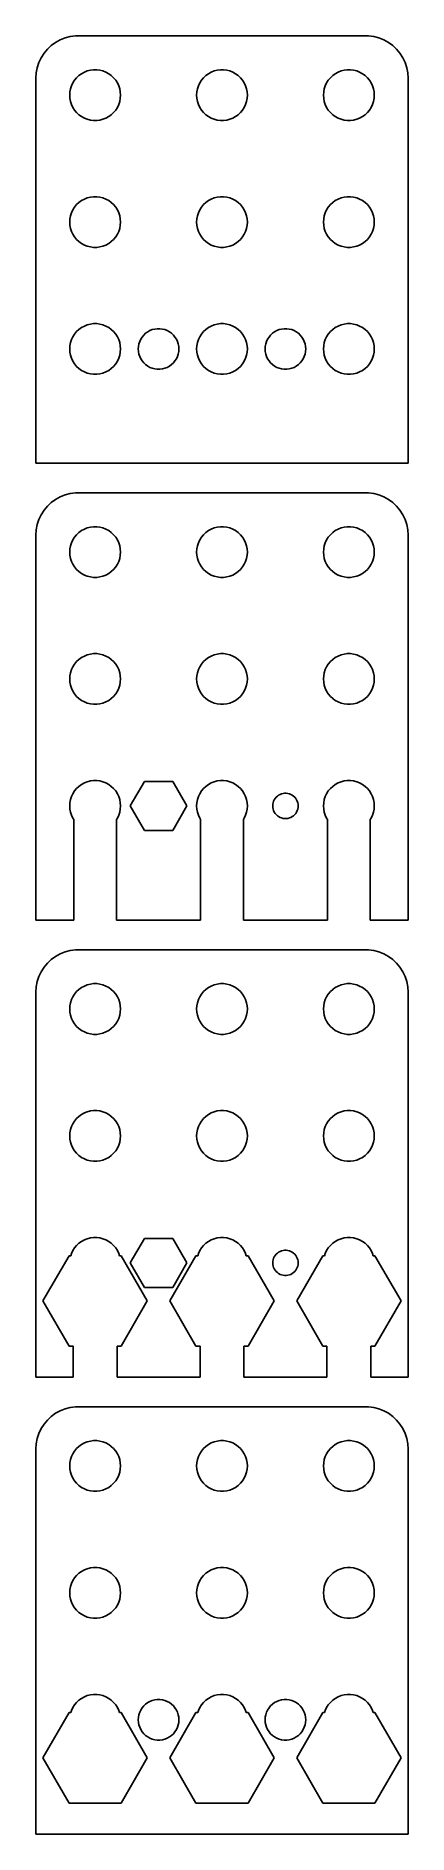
# Model space of a CAD drawing. Header units: metres. Extents: x -22 to 22, y 0 to 212.
import ezdxf

# ---------------------------------------------------------------- set-up
doc = ezdxf.new("R2010")
doc.units = ezdxf.units.M

msp = doc.modelspace()

# ---------------------------------------------------------------- linework, layer by layer
for p, q in [((-17.3139, 212.49), (-17.9369, 212.411)), ((17.3139, 212.49), (-17.3139, 212.49)), ((17.9369, 212.411), (17.3139, 212.49)), ((-21.0451, 210.439), (-21.3815, 209.909)), ((-20.6448, 210.923), (-21.0451, 210.439)), ((-20.1871, 211.353), (-20.6448, 210.923)), ((-19.6791, 211.722), (-20.1871, 211.353)), ((-19.1289, 212.024), (-19.6791, 211.722)), ((-18.5451, 212.255), (-19.1289, 212.024)), ((-17.9369, 212.411), (-18.5451, 212.255)), ((18.5451, 212.255), (17.9369, 212.411)), ((19.1289, 212.024), (18.5451, 212.255)), ((19.6791, 211.722), (19.1289, 212.024)), ((20.1871, 211.353), (19.6791, 211.722)), ((20.6448, 210.923), (20.1871, 211.353)), ((21.0451, 210.439), (20.6448, 210.923)), ((21.3815, 209.909), (21.0451, 210.439)), ((-21.8429, 208.743), (-21.9606, 208.127)), ((-21.6489, 209.341), (-21.8429, 208.743)), ((-21.3815, 209.909), (-21.6489, 209.341)), ((-16.2773, 208.214), (-15.927, 208.353)), ((-15.927, 208.353), (-15.5621, 208.447)), ((-15.5621, 208.447), (-15.1884, 208.494)), ((-15.1884, 208.494), (-14.8116, 208.494)), ((-14.8116, 208.494), (-14.4379, 208.447)), ((-14.4379, 208.447), (-14.0729, 208.353)), ((-14.0729, 208.353), (-13.7227, 208.214)), ((-1.27733, 208.214), (-0.927048, 208.353)), ((-0.927048, 208.353), (-0.562134, 208.447)), ((-0.562134, 208.447), (-0.18837, 208.494)), ((-0.18837, 208.494), (0.18837, 208.494)), ((0.18837, 208.494), (0.562134, 208.447)), ((0.562134, 208.447), (0.927048, 208.353)), ((0.927048, 208.353), (1.27733, 208.214)), ((13.7227, 208.214), (14.0729, 208.353)), ((14.0729, 208.353), (14.4379, 208.447)), ((14.4379, 208.447), (14.8116, 208.494)), ((14.8116, 208.494), (15.1884, 208.494)), ((15.1884, 208.494), (15.5621, 208.447)), ((15.5621, 208.447), (15.927, 208.353)), ((15.927, 208.353), (16.2773, 208.214)), ((21.6489, 209.341), (21.3815, 209.909)), ((21.8429, 208.743), (21.6489, 209.341)), ((21.9606, 208.127), (21.8429, 208.743)), ((-21.9606, 208.127), (-22, 207.5)), ((-22, 207.5), (-22, 162)), ((-17.9763, 205.876), (-17.9057, 206.246)), ((-17.9057, 206.246), (-17.7893, 206.604)), ((-17.7893, 206.604), (-17.6289, 206.945)), ((-17.6289, 206.945), (-17.427, 207.263)), ((-17.427, 207.263), (-17.1869, 207.554)), ((-17.1869, 207.554), (-16.9123, 207.812)), ((-16.9123, 207.812), (-16.6075, 208.033)), ((-16.6075, 208.033), (-16.2773, 208.214)), ((-13.7227, 208.214), (-13.3925, 208.033)), ((-13.3925, 208.033), (-13.0877, 207.812)), ((-13.0877, 207.812), (-12.8131, 207.554)), ((-12.8131, 207.554), (-12.5729, 207.263)), ((-12.5729, 207.263), (-12.3711, 206.945)), ((-12.3711, 206.945), (-12.2107, 206.604)), ((-12.2107, 206.604), (-12.0942, 206.246)), ((-12.0942, 206.246), (-12.0237, 205.876)), ((-2.97633, 205.876), (-2.90575, 206.246)), ((-2.90575, 206.246), (-2.78932, 206.604)), ((-2.78932, 206.604), (-2.62891, 206.945)), ((-2.62891, 206.945), (-2.42705, 207.263)), ((-2.42705, 207.263), (-2.1869, 207.554)), ((-2.1869, 207.554), (-1.91226, 207.812)), ((-1.91226, 207.812), (-1.60747, 208.033)), ((-1.60747, 208.033), (-1.27733, 208.214)), ((1.27733, 208.214), (1.60747, 208.033)), ((1.60747, 208.033), (1.91226, 207.812)), ((1.91226, 207.812), (2.1869, 207.554)), ((2.1869, 207.554), (2.42705, 207.263)), ((2.42705, 207.263), (2.62891, 206.945)), ((2.62891, 206.945), (2.78932, 206.604)), ((2.78932, 206.604), (2.90575, 206.246)), ((2.90575, 206.246), (2.97633, 205.876)), ((12.0237, 205.876), (12.0942, 206.246)), ((12.0942, 206.246), (12.2107, 206.604)), ((12.2107, 206.604), (12.3711, 206.945)), ((12.3711, 206.945), (12.5729, 207.263)), ((12.5729, 207.263), (12.8131, 207.554)), ((12.8131, 207.554), (13.0877, 207.812)), ((13.0877, 207.812), (13.3925, 208.033)), ((13.3925, 208.033), (13.7227, 208.214)), ((16.2773, 208.214), (16.6075, 208.033)), ((16.6075, 208.033), (16.9123, 207.812)), ((16.9123, 207.812), (17.1869, 207.554)), ((17.1869, 207.554), (17.427, 207.263)), ((17.427, 207.263), (17.6289, 206.945)), ((17.6289, 206.945), (17.7893, 206.604)), ((17.7893, 206.604), (17.9057, 206.246)), ((17.9057, 206.246), (17.9763, 205.876)), ((22, 207.5), (21.9606, 208.127)), ((22, 162), (22, 207.5)), ((-18, 205.5), (-17.9763, 205.876)), ((-17.9763, 205.124), (-18, 205.5)), ((-17.9057, 204.754), (-17.9763, 205.124)), ((-17.7893, 204.396), (-17.9057, 204.754)), ((-17.6289, 204.055), (-17.7893, 204.396)), ((-17.427, 203.737), (-17.6289, 204.055)), ((-12.3711, 204.055), (-12.5729, 203.737)), ((-12.2107, 204.396), (-12.3711, 204.055)), ((-12.0942, 204.754), (-12.2107, 204.396)), ((-12.0237, 205.124), (-12.0942, 204.754)), ((-12.0237, 205.876), (-12, 205.5)), ((-12, 205.5), (-12.0237, 205.124)), ((-3, 205.5), (-2.97633, 205.876)), ((-2.97633, 205.124), (-3, 205.5)), ((-2.90575, 204.754), (-2.97633, 205.124)), ((-2.78932, 204.396), (-2.90575, 204.754)), ((-2.62891, 204.055), (-2.78932, 204.396)), ((-2.42705, 203.737), (-2.62891, 204.055)), ((2.62891, 204.055), (2.42705, 203.737)), ((2.78932, 204.396), (2.62891, 204.055)), ((2.90575, 204.754), (2.78932, 204.396)), ((2.97633, 205.124), (2.90575, 204.754)), ((2.97633, 205.876), (3, 205.5)), ((3, 205.5), (2.97633, 205.124)), ((12, 205.5), (12.0237, 205.876)), ((12.0237, 205.124), (12, 205.5)), ((12.0942, 204.754), (12.0237, 205.124)), ((12.2107, 204.396), (12.0942, 204.754)), ((12.3711, 204.055), (12.2107, 204.396)), ((12.5729, 203.737), (12.3711, 204.055)), ((17.6289, 204.055), (17.427, 203.737)), ((17.7893, 204.396), (17.6289, 204.055)), ((17.9057, 204.754), (17.7893, 204.396)), ((17.9763, 205.124), (17.9057, 204.754)), ((17.9763, 205.876), (18, 205.5)), ((18, 205.5), (17.9763, 205.124)), ((-17.1869, 203.446), (-17.427, 203.737)), ((-16.9123, 203.188), (-17.1869, 203.446)), ((-16.6075, 202.967), (-16.9123, 203.188)), ((-16.2773, 202.786), (-16.6075, 202.967)), ((-15.927, 202.647), (-16.2773, 202.786)), ((-15.5621, 202.553), (-15.927, 202.647)), ((-15.1884, 202.506), (-15.5621, 202.553)), ((-14.8116, 202.506), (-15.1884, 202.506)), ((-14.4379, 202.553), (-14.8116, 202.506)), ((-14.0729, 202.647), (-14.4379, 202.553)), ((-13.7227, 202.786), (-14.0729, 202.647)), ((-13.3925, 202.967), (-13.7227, 202.786)), ((-13.0877, 203.188), (-13.3925, 202.967)), ((-12.8131, 203.446), (-13.0877, 203.188)), ((-12.5729, 203.737), (-12.8131, 203.446)), ((-2.1869, 203.446), (-2.42705, 203.737)), ((-1.91226, 203.188), (-2.1869, 203.446)), ((-1.60747, 202.967), (-1.91226, 203.188)), ((-1.27733, 202.786), (-1.60747, 202.967)), ((-0.927048, 202.647), (-1.27733, 202.786)), ((-0.562134, 202.553), (-0.927048, 202.647)), ((-0.18837, 202.506), (-0.562134, 202.553)), ((0.18837, 202.506), (-0.18837, 202.506)), ((0.562134, 202.553), (0.18837, 202.506)), ((0.927048, 202.647), (0.562134, 202.553)), ((1.27733, 202.786), (0.927048, 202.647)), ((1.60747, 202.967), (1.27733, 202.786)), ((1.91226, 203.188), (1.60747, 202.967)), ((2.1869, 203.446), (1.91226, 203.188)), ((2.42705, 203.737), (2.1869, 203.446)), ((12.8131, 203.446), (12.5729, 203.737)), ((13.0877, 203.188), (12.8131, 203.446)), ((13.3925, 202.967), (13.0877, 203.188)), ((13.7227, 202.786), (13.3925, 202.967)), ((14.0729, 202.647), (13.7227, 202.786)), ((14.4379, 202.553), (14.0729, 202.647)), ((14.8116, 202.506), (14.4379, 202.553)), ((15.1884, 202.506), (14.8116, 202.506)), ((15.5621, 202.553), (15.1884, 202.506)), ((15.927, 202.647), (15.5621, 202.553)), ((16.2773, 202.786), (15.927, 202.647)), ((16.6075, 202.967), (16.2773, 202.786)), ((16.9123, 203.188), (16.6075, 202.967)), ((17.1869, 203.446), (16.9123, 203.188)), ((17.427, 203.737), (17.1869, 203.446)), ((-15.927, 193.353), (-15.5621, 193.447)), ((-15.5621, 193.447), (-15.1884, 193.494)), ((-15.1884, 193.494), (-14.8116, 193.494)), ((-14.8116, 193.494), (-14.4379, 193.447)), ((-14.4379, 193.447), (-14.0729, 193.353)), ((-0.927048, 193.353), (-0.562134, 193.447)), ((-0.562134, 193.447), (-0.18837, 193.494)), ((-0.18837, 193.494), (0.18837, 193.494)), ((0.18837, 193.494), (0.562134, 193.447)), ((0.562134, 193.447), (0.927048, 193.353)), ((14.0729, 193.353), (14.4379, 193.447)), ((14.4379, 193.447), (14.8116, 193.494)), ((14.8116, 193.494), (15.1884, 193.494)), ((15.1884, 193.494), (15.5621, 193.447)), ((15.5621, 193.447), (15.927, 193.353)), ((-17.9763, 190.876), (-17.9057, 191.246)), ((-17.9057, 191.246), (-17.7893, 191.604)), ((-17.7893, 191.604), (-17.6289, 191.945)), ((-17.6289, 191.945), (-17.427, 192.263)), ((-17.427, 192.263), (-17.1869, 192.554)), ((-17.1869, 192.554), (-16.9123, 192.812)), ((-16.9123, 192.812), (-16.6075, 193.033)), ((-16.6075, 193.033), (-16.2773, 193.214)), ((-16.2773, 193.214), (-15.927, 193.353)), ((-14.0729, 193.353), (-13.7227, 193.214)), ((-13.7227, 193.214), (-13.3925, 193.033)), ((-13.3925, 193.033), (-13.0877, 192.812)), ((-13.0877, 192.812), (-12.8131, 192.554)), ((-12.8131, 192.554), (-12.5729, 192.263)), ((-12.5729, 192.263), (-12.3711, 191.945)), ((-12.3711, 191.945), (-12.2107, 191.604)), ((-12.2107, 191.604), (-12.0942, 191.246)), ((-12.0942, 191.246), (-12.0237, 190.876)), ((-2.97633, 190.876), (-2.90575, 191.246)), ((-2.90575, 191.246), (-2.78932, 191.604)), ((-2.78932, 191.604), (-2.62891, 191.945)), ((-2.62891, 191.945), (-2.42705, 192.263)), ((-2.42705, 192.263), (-2.1869, 192.554)), ((-2.1869, 192.554), (-1.91226, 192.812)), ((-1.91226, 192.812), (-1.60747, 193.033)), ((-1.60747, 193.033), (-1.27733, 193.214)), ((-1.27733, 193.214), (-0.927048, 193.353)), ((0.927048, 193.353), (1.27733, 193.214)), ((1.27733, 193.214), (1.60747, 193.033)), ((1.60747, 193.033), (1.91226, 192.812)), ((1.91226, 192.812), (2.1869, 192.554)), ((2.1869, 192.554), (2.42705, 192.263)), ((2.42705, 192.263), (2.62891, 191.945)), ((2.62891, 191.945), (2.78932, 191.604)), ((2.78932, 191.604), (2.90575, 191.246)), ((2.90575, 191.246), (2.97633, 190.876)), ((12.0237, 190.876), (12.0942, 191.246)), ((12.0942, 191.246), (12.2107, 191.604)), ((12.2107, 191.604), (12.3711, 191.945)), ((12.3711, 191.945), (12.5729, 192.263)), ((12.5729, 192.263), (12.8131, 192.554)), ((12.8131, 192.554), (13.0877, 192.812)), ((13.0877, 192.812), (13.3925, 193.033)), ((13.3925, 193.033), (13.7227, 193.214)), ((13.7227, 193.214), (14.0729, 193.353)), ((15.927, 193.353), (16.2773, 193.214)), ((16.2773, 193.214), (16.6075, 193.033)), ((16.6075, 193.033), (16.9123, 192.812)), ((16.9123, 192.812), (17.1869, 192.554)), ((17.1869, 192.554), (17.427, 192.263)), ((17.427, 192.263), (17.6289, 191.945)), ((17.6289, 191.945), (17.7893, 191.604)), ((17.7893, 191.604), (17.9057, 191.246)), ((17.9057, 191.246), (17.9763, 190.876)), ((-18, 190.5), (-17.9763, 190.876)), ((-17.9763, 190.124), (-18, 190.5)), ((-17.9057, 189.754), (-17.9763, 190.124)), ((-17.7893, 189.396), (-17.9057, 189.754)), ((-17.6289, 189.055), (-17.7893, 189.396)), ((-12.2107, 189.396), (-12.3711, 189.055)), ((-12.0942, 189.754), (-12.2107, 189.396)), ((-12.0237, 190.124), (-12.0942, 189.754)), ((-12.0237, 190.876), (-12, 190.5)), ((-12, 190.5), (-12.0237, 190.124)), ((-3, 190.5), (-2.97633, 190.876)), ((-2.97633, 190.124), (-3, 190.5)), ((-2.90575, 189.754), (-2.97633, 190.124)), ((-2.78932, 189.396), (-2.90575, 189.754)), ((-2.62891, 189.055), (-2.78932, 189.396)), ((2.78932, 189.396), (2.62891, 189.055)), ((2.90575, 189.754), (2.78932, 189.396)), ((2.97633, 190.124), (2.90575, 189.754)), ((2.97633, 190.876), (3, 190.5)), ((3, 190.5), (2.97633, 190.124)), ((12, 190.5), (12.0237, 190.876)), ((12.0237, 190.124), (12, 190.5)), ((12.0942, 189.754), (12.0237, 190.124)), ((12.2107, 189.396), (12.0942, 189.754)), ((12.3711, 189.055), (12.2107, 189.396)), ((17.7893, 189.396), (17.6289, 189.055)), ((17.9057, 189.754), (17.7893, 189.396)), ((17.9763, 190.124), (17.9057, 189.754)), ((17.9763, 190.876), (18, 190.5)), ((18, 190.5), (17.9763, 190.124)), ((-17.427, 188.737), (-17.6289, 189.055)), ((-17.1869, 188.446), (-17.427, 188.737)), ((-16.9123, 188.188), (-17.1869, 188.446)), ((-16.6075, 187.967), (-16.9123, 188.188)), ((-16.2773, 187.786), (-16.6075, 187.967)), ((-15.927, 187.647), (-16.2773, 187.786)), ((-15.5621, 187.553), (-15.927, 187.647)), ((-15.1884, 187.506), (-15.5621, 187.553)), ((-14.8116, 187.506), (-15.1884, 187.506)), ((-14.4379, 187.553), (-14.8116, 187.506)), ((-14.0729, 187.647), (-14.4379, 187.553)), ((-13.7227, 187.786), (-14.0729, 187.647)), ((-13.3925, 187.967), (-13.7227, 187.786)), ((-13.0877, 188.188), (-13.3925, 187.967)), ((-12.8131, 188.446), (-13.0877, 188.188)), ((-12.5729, 188.737), (-12.8131, 188.446)), ((-12.3711, 189.055), (-12.5729, 188.737)), ((-2.42705, 188.737), (-2.62891, 189.055)), ((-2.1869, 188.446), (-2.42705, 188.737)), ((-1.91226, 188.188), (-2.1869, 188.446)), ((-1.60747, 187.967), (-1.91226, 188.188)), ((-1.27733, 187.786), (-1.60747, 187.967)), ((-0.927048, 187.647), (-1.27733, 187.786)), ((-0.562134, 187.553), (-0.927048, 187.647)), ((-0.18837, 187.506), (-0.562134, 187.553)), ((0.18837, 187.506), (-0.18837, 187.506)), ((0.562134, 187.553), (0.18837, 187.506)), ((0.927048, 187.647), (0.562134, 187.553)), ((1.27733, 187.786), (0.927048, 187.647)), ((1.60747, 187.967), (1.27733, 187.786)), ((1.91226, 188.188), (1.60747, 187.967)), ((2.1869, 188.446), (1.91226, 188.188)), ((2.42705, 188.737), (2.1869, 188.446)), ((2.62891, 189.055), (2.42705, 188.737)), ((12.5729, 188.737), (12.3711, 189.055)), ((12.8131, 188.446), (12.5729, 188.737)), ((13.0877, 188.188), (12.8131, 188.446)), ((13.3925, 187.967), (13.0877, 188.188)), ((13.7227, 187.786), (13.3925, 187.967)), ((14.0729, 187.647), (13.7227, 187.786)), ((14.4379, 187.553), (14.0729, 187.647)), ((14.8116, 187.506), (14.4379, 187.553)), ((15.1884, 187.506), (14.8116, 187.506)), ((15.5621, 187.553), (15.1884, 187.506)), ((15.927, 187.647), (15.5621, 187.553)), ((16.2773, 187.786), (15.927, 187.647)), ((16.6075, 187.967), (16.2773, 187.786)), ((16.9123, 188.188), (16.6075, 187.967)), ((17.1869, 188.446), (16.9123, 188.188)), ((17.427, 188.737), (17.1869, 188.446)), ((17.6289, 189.055), (17.427, 188.737)), ((-15.5621, 178.447), (-15.1884, 178.494)), ((-15.1884, 178.494), (-14.8116, 178.494)), ((-14.8116, 178.494), (-14.4379, 178.447)), ((-0.562134, 178.447), (-0.18837, 178.494)), ((-0.18837, 178.494), (0.18837, 178.494)), ((0.18837, 178.494), (0.562134, 178.447)), ((14.4379, 178.447), (14.8116, 178.494)), ((14.8116, 178.494), (15.1884, 178.494)), ((15.1884, 178.494), (15.5621, 178.447)), ((-17.9057, 176.246), (-17.7893, 176.604)), ((-17.7893, 176.604), (-17.6289, 176.945)), ((-17.6289, 176.945), (-17.427, 177.263)), ((-17.427, 177.263), (-17.1869, 177.554)), ((-17.1869, 177.554), (-16.9123, 177.812)), ((-16.9123, 177.812), (-16.6075, 178.033)), ((-16.6075, 178.033), (-16.2773, 178.214)), ((-16.2773, 178.214), (-15.927, 178.353)), ((-15.927, 178.353), (-15.5621, 178.447)), ((-14.4379, 178.447), (-14.0729, 178.353)), ((-14.0729, 178.353), (-13.7227, 178.214)), ((-13.7227, 178.214), (-13.3925, 178.033)), ((-13.3925, 178.033), (-13.0877, 177.812)), ((-13.0877, 177.812), (-12.8131, 177.554)), ((-12.8131, 177.554), (-12.5729, 177.263)), ((-12.5729, 177.263), (-12.3711, 176.945)), ((-12.3711, 176.945), (-12.2107, 176.604)), ((-12.2107, 176.604), (-12.0942, 176.246)), ((-9.82458, 176.097), (-9.73146, 176.383)), ((-9.73146, 176.383), (-9.60313, 176.656)), ((-9.60313, 176.656), (-9.44164, 176.911)), ((-9.44164, 176.911), (-9.24951, 177.143)), ((-9.24951, 177.143), (-9.02982, 177.349)), ((-9.02982, 177.349), (-8.78598, 177.526)), ((-8.78598, 177.526), (-8.52187, 177.672)), ((-8.52187, 177.672), (-8.24164, 177.783)), ((-8.24164, 177.783), (-7.94971, 177.857)), ((-7.94971, 177.857), (-7.6507, 177.895)), ((-7.6507, 177.895), (-7.34929, 177.895)), ((-7.34929, 177.895), (-7.05028, 177.857)), ((-7.05028, 177.857), (-6.75835, 177.783)), ((-6.75835, 177.783), (-6.47812, 177.672)), ((-6.47812, 177.672), (-6.214, 177.526)), ((-6.214, 177.526), (-5.97017, 177.349)), ((-5.97017, 177.349), (-5.75047, 177.143)), ((-5.75047, 177.143), (-5.55835, 176.911)), ((-5.55835, 176.911), (-5.39685, 176.656)), ((-5.39685, 176.656), (-5.26852, 176.383)), ((-5.26852, 176.383), (-5.1754, 176.097)), ((-2.90575, 176.246), (-2.78932, 176.604)), ((-2.78932, 176.604), (-2.62891, 176.945)), ((-2.62891, 176.945), (-2.42705, 177.263)), ((-2.42705, 177.263), (-2.1869, 177.554)), ((-2.1869, 177.554), (-1.91226, 177.812)), ((-1.91226, 177.812), (-1.60747, 178.033)), ((-1.60747, 178.033), (-1.27733, 178.214)), ((-1.27733, 178.214), (-0.927048, 178.353)), ((-0.927048, 178.353), (-0.562134, 178.447)), ((0.562134, 178.447), (0.927048, 178.353)), ((0.927048, 178.353), (1.27733, 178.214)), ((1.27733, 178.214), (1.60747, 178.033)), ((1.60747, 178.033), (1.91226, 177.812)), ((1.91226, 177.812), (2.1869, 177.554)), ((2.1869, 177.554), (2.42705, 177.263)), ((2.42705, 177.263), (2.62891, 176.945)), ((2.62891, 176.945), (2.78932, 176.604)), ((2.78932, 176.604), (2.90575, 176.246)), ((5.1754, 176.097), (5.26852, 176.383)), ((5.26852, 176.383), (5.39685, 176.656)), ((5.39685, 176.656), (5.55835, 176.911)), ((5.55835, 176.911), (5.75047, 177.143)), ((5.75047, 177.143), (5.97017, 177.349)), ((5.97017, 177.349), (6.214, 177.526)), ((6.214, 177.526), (6.47812, 177.672)), ((6.47812, 177.672), (6.75835, 177.783)), ((6.75835, 177.783), (7.05028, 177.857)), ((7.05028, 177.857), (7.34929, 177.895)), ((7.34929, 177.895), (7.6507, 177.895)), ((7.6507, 177.895), (7.94971, 177.857)), ((7.94971, 177.857), (8.24164, 177.783)), ((8.24164, 177.783), (8.52187, 177.672)), ((8.52187, 177.672), (8.78598, 177.526)), ((8.78598, 177.526), (9.02982, 177.349)), ((9.02982, 177.349), (9.24951, 177.143)), ((9.24951, 177.143), (9.44164, 176.911)), ((9.44164, 176.911), (9.60313, 176.656)), ((9.60313, 176.656), (9.73146, 176.383)), ((9.73146, 176.383), (9.82458, 176.097)), ((12.0942, 176.246), (12.2107, 176.604)), ((12.2107, 176.604), (12.3711, 176.945)), ((12.3711, 176.945), (12.5729, 177.263)), ((12.5729, 177.263), (12.8131, 177.554)), ((12.8131, 177.554), (13.0877, 177.812)), ((13.0877, 177.812), (13.3925, 178.033)), ((13.3925, 178.033), (13.7227, 178.214)), ((13.7227, 178.214), (14.0729, 178.353)), ((14.0729, 178.353), (14.4379, 178.447)), ((15.5621, 178.447), (15.927, 178.353)), ((15.927, 178.353), (16.2773, 178.214)), ((16.2773, 178.214), (16.6075, 178.033)), ((16.6075, 178.033), (16.9123, 177.812)), ((16.9123, 177.812), (17.1869, 177.554)), ((17.1869, 177.554), (17.427, 177.263)), ((17.427, 177.263), (17.6289, 176.945)), ((17.6289, 176.945), (17.7893, 176.604)), ((17.7893, 176.604), (17.9057, 176.246)), ((-18, 175.5), (-17.9763, 175.876)), ((-17.9763, 175.124), (-18, 175.5)), ((-17.9763, 175.876), (-17.9057, 176.246)), ((-17.9057, 174.754), (-17.9763, 175.124)), ((-17.7893, 174.396), (-17.9057, 174.754)), ((-17.6289, 174.055), (-17.7893, 174.396)), ((-12.2107, 174.396), (-12.3711, 174.055)), ((-12.0942, 174.754), (-12.2107, 174.396)), ((-12.0942, 176.246), (-12.0237, 175.876)), ((-12.0237, 175.124), (-12.0942, 174.754)), ((-12.0237, 175.876), (-12, 175.5)), ((-12, 175.5), (-12.0237, 175.124)), ((-9.89999, 175.5), (-9.88107, 175.801)), ((-9.88107, 175.199), (-9.89999, 175.5)), ((-9.88107, 175.801), (-9.82458, 176.097)), ((-9.82458, 174.903), (-9.88107, 175.199)), ((-9.73146, 174.617), (-9.82458, 174.903)), ((-9.60313, 174.344), (-9.73146, 174.617)), ((-9.44164, 174.089), (-9.60313, 174.344)), ((-5.39685, 174.344), (-5.55835, 174.089)), ((-5.26852, 174.617), (-5.39685, 174.344)), ((-5.1754, 174.903), (-5.26852, 174.617)), ((-5.1754, 176.097), (-5.11891, 175.801)), ((-5.11891, 175.199), (-5.1754, 174.903)), ((-5.11891, 175.801), (-5.09999, 175.5)), ((-5.09999, 175.5), (-5.11891, 175.199)), ((-3, 175.5), (-2.97633, 175.876)), ((-2.97633, 175.124), (-3, 175.5)), ((-2.97633, 175.876), (-2.90575, 176.246)), ((-2.90575, 174.754), (-2.97633, 175.124)), ((-2.78932, 174.396), (-2.90575, 174.754)), ((-2.62891, 174.055), (-2.78932, 174.396)), ((2.78932, 174.396), (2.62891, 174.055)), ((2.90575, 174.754), (2.78932, 174.396)), ((2.90575, 176.246), (2.97633, 175.876)), ((2.97633, 175.124), (2.90575, 174.754)), ((2.97633, 175.876), (3, 175.5)), ((3, 175.5), (2.97633, 175.124)), ((5.09999, 175.5), (5.11891, 175.801)), ((5.11891, 175.199), (5.09999, 175.5)), ((5.11891, 175.801), (5.1754, 176.097)), ((5.1754, 174.903), (5.11891, 175.199)), ((5.26852, 174.617), (5.1754, 174.903)), ((5.39685, 174.344), (5.26852, 174.617)), ((5.55835, 174.089), (5.39685, 174.344)), ((9.60313, 174.344), (9.44164, 174.089)), ((9.73146, 174.617), (9.60313, 174.344)), ((9.82458, 174.903), (9.73146, 174.617)), ((9.82458, 176.097), (9.88107, 175.801)), ((9.88107, 175.199), (9.82458, 174.903)), ((9.88107, 175.801), (9.89999, 175.5)), ((9.89999, 175.5), (9.88107, 175.199)), ((12, 175.5), (12.0237, 175.876)), ((12.0237, 175.124), (12, 175.5)), ((12.0237, 175.876), (12.0942, 176.246)), ((12.0942, 174.754), (12.0237, 175.124)), ((12.2107, 174.396), (12.0942, 174.754)), ((12.3711, 174.055), (12.2107, 174.396)), ((17.7893, 174.396), (17.6289, 174.055)), ((17.9057, 174.754), (17.7893, 174.396)), ((17.9057, 176.246), (17.9763, 175.876)), ((17.9763, 175.124), (17.9057, 174.754)), ((17.9763, 175.876), (18, 175.5)), ((18, 175.5), (17.9763, 175.124)), ((-17.427, 173.737), (-17.6289, 174.055)), ((-17.1869, 173.446), (-17.427, 173.737)), ((-16.9123, 173.188), (-17.1869, 173.446)), ((-16.6075, 172.967), (-16.9123, 173.188)), ((-16.2773, 172.786), (-16.6075, 172.967)), ((-15.927, 172.647), (-16.2773, 172.786)), ((-15.5621, 172.553), (-15.927, 172.647)), ((-15.1884, 172.506), (-15.5621, 172.553)), ((-14.8116, 172.506), (-15.1884, 172.506)), ((-14.4379, 172.553), (-14.8116, 172.506)), ((-14.0729, 172.647), (-14.4379, 172.553)), ((-13.7227, 172.786), (-14.0729, 172.647)), ((-13.3925, 172.967), (-13.7227, 172.786)), ((-13.0877, 173.188), (-13.3925, 172.967)), ((-12.8131, 173.446), (-13.0877, 173.188)), ((-12.5729, 173.737), (-12.8131, 173.446)), ((-12.3711, 174.055), (-12.5729, 173.737)), ((-9.24951, 173.857), (-9.44164, 174.089)), ((-9.02982, 173.651), (-9.24951, 173.857)), ((-8.78598, 173.474), (-9.02982, 173.651)), ((-8.52187, 173.328), (-8.78598, 173.474)), ((-8.24164, 173.217), (-8.52187, 173.328)), ((-7.94971, 173.143), (-8.24164, 173.217)), ((-7.6507, 173.105), (-7.94971, 173.143)), ((-7.34929, 173.105), (-7.6507, 173.105)), ((-7.05028, 173.143), (-7.34929, 173.105)), ((-6.75835, 173.217), (-7.05028, 173.143)), ((-6.47812, 173.328), (-6.75835, 173.217)), ((-6.214, 173.474), (-6.47812, 173.328)), ((-5.97017, 173.651), (-6.214, 173.474)), ((-5.75047, 173.857), (-5.97017, 173.651)), ((-5.55835, 174.089), (-5.75047, 173.857)), ((-2.42705, 173.737), (-2.62891, 174.055)), ((-2.1869, 173.446), (-2.42705, 173.737)), ((-1.91226, 173.188), (-2.1869, 173.446)), ((-1.60747, 172.967), (-1.91226, 173.188)), ((-1.27733, 172.786), (-1.60747, 172.967)), ((-0.927048, 172.647), (-1.27733, 172.786)), ((-0.562134, 172.553), (-0.927048, 172.647)), ((-0.18837, 172.506), (-0.562134, 172.553)), ((0.18837, 172.506), (-0.18837, 172.506)), ((0.562134, 172.553), (0.18837, 172.506)), ((0.927048, 172.647), (0.562134, 172.553)), ((1.27733, 172.786), (0.927048, 172.647)), ((1.60747, 172.967), (1.27733, 172.786)), ((1.91226, 173.188), (1.60747, 172.967)), ((2.1869, 173.446), (1.91226, 173.188)), ((2.42705, 173.737), (2.1869, 173.446)), ((2.62891, 174.055), (2.42705, 173.737)), ((5.75047, 173.857), (5.55835, 174.089)), ((5.97017, 173.651), (5.75047, 173.857)), ((6.214, 173.474), (5.97017, 173.651)), ((6.47812, 173.328), (6.214, 173.474)), ((6.75835, 173.217), (6.47812, 173.328)), ((7.05028, 173.143), (6.75835, 173.217)), ((7.34929, 173.105), (7.05028, 173.143)), ((7.6507, 173.105), (7.34929, 173.105)), ((7.94971, 173.143), (7.6507, 173.105)), ((8.24164, 173.217), (7.94971, 173.143)), ((8.52187, 173.328), (8.24164, 173.217)), ((8.78598, 173.474), (8.52187, 173.328)), ((9.02982, 173.651), (8.78598, 173.474)), ((9.24951, 173.857), (9.02982, 173.651)), ((9.44164, 174.089), (9.24951, 173.857)), ((12.5729, 173.737), (12.3711, 174.055)), ((12.8131, 173.446), (12.5729, 173.737)), ((13.0877, 173.188), (12.8131, 173.446)), ((13.3925, 172.967), (13.0877, 173.188)), ((13.7227, 172.786), (13.3925, 172.967)), ((14.0729, 172.647), (13.7227, 172.786)), ((14.4379, 172.553), (14.0729, 172.647)), ((14.8116, 172.506), (14.4379, 172.553)), ((15.1884, 172.506), (14.8116, 172.506)), ((15.5621, 172.553), (15.1884, 172.506)), ((15.927, 172.647), (15.5621, 172.553)), ((16.2773, 172.786), (15.927, 172.647)), ((16.6075, 172.967), (16.2773, 172.786)), ((16.9123, 173.188), (16.6075, 172.967)), ((17.1869, 173.446), (16.9123, 173.188)), ((17.427, 173.737), (17.1869, 173.446)), ((17.6289, 174.055), (17.427, 173.737)), ((-22, 162), (22, 162)), ((-20.1871, 157.353), (-20.6448, 156.923)), ((-19.6791, 157.722), (-20.1871, 157.353)), ((-19.1289, 158.024), (-19.6791, 157.722)), ((-18.5451, 158.255), (-19.1289, 158.024)), ((-17.9369, 158.411), (-18.5451, 158.255)), ((-17.3139, 158.49), (-17.9369, 158.411)), ((17.3139, 158.49), (-17.3139, 158.49)), ((17.9369, 158.411), (17.3139, 158.49)), ((18.5451, 158.255), (17.9369, 158.411)), ((19.1289, 158.024), (18.5451, 158.255)), ((19.6791, 157.722), (19.1289, 158.024)), ((20.1871, 157.353), (19.6791, 157.722)), ((20.6448, 156.923), (20.1871, 157.353)), ((-21.6489, 155.341), (-21.8429, 154.743)), ((-21.3815, 155.909), (-21.6489, 155.341)), ((-21.0451, 156.439), (-21.3815, 155.909)), ((-20.6448, 156.923), (-21.0451, 156.439)), ((21.0451, 156.439), (20.6448, 156.923)), ((21.3815, 155.909), (21.0451, 156.439)), ((21.6489, 155.341), (21.3815, 155.909)), ((21.8429, 154.743), (21.6489, 155.341)), ((-21.9606, 154.127), (-22, 153.5)), ((-22, 153.5), (-22, 108)), ((-21.8429, 154.743), (-21.9606, 154.127)), ((-17.6289, 152.945), (-17.427, 153.263)), ((-17.427, 153.263), (-17.1869, 153.554)), ((-17.1869, 153.554), (-16.9123, 153.812)), ((-16.9123, 153.812), (-16.6075, 154.033)), ((-16.6075, 154.033), (-16.2773, 154.214)), ((-16.2773, 154.214), (-15.927, 154.353)), ((-15.927, 154.353), (-15.5621, 154.447)), ((-15.5621, 154.447), (-15.1884, 154.494)), ((-15.1884, 154.494), (-14.8116, 154.494)), ((-14.8116, 154.494), (-14.4379, 154.447)), ((-14.4379, 154.447), (-14.0729, 154.353)), ((-14.0729, 154.353), (-13.7227, 154.214)), ((-13.7227, 154.214), (-13.3925, 154.033)), ((-13.3925, 154.033), (-13.0877, 153.812)), ((-13.0877, 153.812), (-12.8131, 153.554)), ((-12.8131, 153.554), (-12.5729, 153.263)), ((-12.5729, 153.263), (-12.3711, 152.945)), ((-2.62891, 152.945), (-2.42705, 153.263)), ((-2.42705, 153.263), (-2.1869, 153.554)), ((-2.1869, 153.554), (-1.91226, 153.812)), ((-1.91226, 153.812), (-1.60747, 154.033)), ((-1.60747, 154.033), (-1.27733, 154.214)), ((-1.27733, 154.214), (-0.927048, 154.353)), ((-0.927048, 154.353), (-0.562134, 154.447)), ((-0.562134, 154.447), (-0.18837, 154.494)), ((-0.18837, 154.494), (0.18837, 154.494)), ((0.18837, 154.494), (0.562134, 154.447)), ((0.562134, 154.447), (0.927048, 154.353)), ((0.927048, 154.353), (1.27733, 154.214)), ((1.27733, 154.214), (1.60747, 154.033)), ((1.60747, 154.033), (1.91226, 153.812)), ((1.91226, 153.812), (2.1869, 153.554)), ((2.1869, 153.554), (2.42705, 153.263)), ((2.42705, 153.263), (2.62891, 152.945)), ((12.3711, 152.945), (12.5729, 153.263)), ((12.5729, 153.263), (12.8131, 153.554)), ((12.8131, 153.554), (13.0877, 153.812)), ((13.0877, 153.812), (13.3925, 154.033)), ((13.3925, 154.033), (13.7227, 154.214)), ((13.7227, 154.214), (14.0729, 154.353)), ((14.0729, 154.353), (14.4379, 154.447)), ((14.4379, 154.447), (14.8116, 154.494)), ((14.8116, 154.494), (15.1884, 154.494)), ((15.1884, 154.494), (15.5621, 154.447)), ((15.5621, 154.447), (15.927, 154.353)), ((15.927, 154.353), (16.2773, 154.214)), ((16.2773, 154.214), (16.6075, 154.033)), ((16.6075, 154.033), (16.9123, 153.812)), ((16.9123, 153.812), (17.1869, 153.554)), ((17.1869, 153.554), (17.427, 153.263)), ((17.427, 153.263), (17.6289, 152.945)), ((21.9606, 154.127), (21.8429, 154.743)), ((22, 153.5), (21.9606, 154.127)), ((22, 108), (22, 153.5)), ((-18, 151.5), (-17.9763, 151.876)), ((-17.9763, 151.124), (-18, 151.5)), ((-17.9763, 151.876), (-17.9057, 152.246)), ((-17.9057, 150.754), (-17.9763, 151.124)), ((-17.9057, 152.246), (-17.7893, 152.604)), ((-17.7893, 152.604), (-17.6289, 152.945)), ((-12.3711, 152.945), (-12.2107, 152.604)), ((-12.2107, 152.604), (-12.0942, 152.246)), ((-12.0942, 152.246), (-12.0237, 151.876)), ((-12.0237, 151.124), (-12.0942, 150.754)), ((-12.0237, 151.876), (-12, 151.5)), ((-12, 151.5), (-12.0237, 151.124)), ((-3, 151.5), (-2.97633, 151.876)), ((-2.97633, 151.124), (-3, 151.5)), ((-2.97633, 151.876), (-2.90575, 152.246)), ((-2.90575, 150.754), (-2.97633, 151.124)), ((-2.90575, 152.246), (-2.78932, 152.604)), ((-2.78932, 152.604), (-2.62891, 152.945)), ((2.62891, 152.945), (2.78932, 152.604)), ((2.78932, 152.604), (2.90575, 152.246)), ((2.90575, 152.246), (2.97633, 151.876)), ((2.97633, 151.124), (2.90575, 150.754)), ((2.97633, 151.876), (3, 151.5)), ((3, 151.5), (2.97633, 151.124)), ((12, 151.5), (12.0237, 151.876)), ((12.0237, 151.124), (12, 151.5)), ((12.0237, 151.876), (12.0942, 152.246)), ((12.0942, 150.754), (12.0237, 151.124)), ((12.0942, 152.246), (12.2107, 152.604)), ((12.2107, 152.604), (12.3711, 152.945)), ((17.6289, 152.945), (17.7893, 152.604)), ((17.7893, 152.604), (17.9057, 152.246)), ((17.9057, 152.246), (17.9763, 151.876)), ((17.9763, 151.124), (17.9057, 150.754)), ((17.9763, 151.876), (18, 151.5)), ((18, 151.5), (17.9763, 151.124)), ((-17.7893, 150.396), (-17.9057, 150.754)), ((-17.6289, 150.055), (-17.7893, 150.396)), ((-17.427, 149.737), (-17.6289, 150.055)), ((-17.1869, 149.446), (-17.427, 149.737)), ((-16.9123, 149.188), (-17.1869, 149.446)), ((-16.6075, 148.967), (-16.9123, 149.188)), ((-16.2773, 148.786), (-16.6075, 148.967)), ((-15.927, 148.647), (-16.2773, 148.786)), ((-13.7227, 148.786), (-14.0729, 148.647)), ((-13.3925, 148.967), (-13.7227, 148.786)), ((-13.0877, 149.188), (-13.3925, 148.967)), ((-12.8131, 149.446), (-13.0877, 149.188)), ((-12.5729, 149.737), (-12.8131, 149.446)), ((-12.3711, 150.055), (-12.5729, 149.737)), ((-12.2107, 150.396), (-12.3711, 150.055)), ((-12.0942, 150.754), (-12.2107, 150.396)), ((-2.78932, 150.396), (-2.90575, 150.754)), ((-2.62891, 150.055), (-2.78932, 150.396)), ((-2.42705, 149.737), (-2.62891, 150.055)), ((-2.1869, 149.446), (-2.42705, 149.737)), ((-1.91226, 149.188), (-2.1869, 149.446)), ((-1.60747, 148.967), (-1.91226, 149.188)), ((-1.27733, 148.786), (-1.60747, 148.967)), ((-0.927048, 148.647), (-1.27733, 148.786)), ((1.27733, 148.786), (0.927048, 148.647)), ((1.60747, 148.967), (1.27733, 148.786)), ((1.91226, 149.188), (1.60747, 148.967)), ((2.1869, 149.446), (1.91226, 149.188)), ((2.42705, 149.737), (2.1869, 149.446)), ((2.62891, 150.055), (2.42705, 149.737)), ((2.78932, 150.396), (2.62891, 150.055)), ((2.90575, 150.754), (2.78932, 150.396)), ((12.2107, 150.396), (12.0942, 150.754)), ((12.3711, 150.055), (12.2107, 150.396)), ((12.5729, 149.737), (12.3711, 150.055)), ((12.8131, 149.446), (12.5729, 149.737)), ((13.0877, 149.188), (12.8131, 149.446)), ((13.3925, 148.967), (13.0877, 149.188)), ((13.7227, 148.786), (13.3925, 148.967)), ((14.0729, 148.647), (13.7227, 148.786)), ((16.2773, 148.786), (15.927, 148.647)), ((16.6075, 148.967), (16.2773, 148.786)), ((16.9123, 149.188), (16.6075, 148.967)), ((17.1869, 149.446), (16.9123, 149.188)), ((17.427, 149.737), (17.1869, 149.446)), ((17.6289, 150.055), (17.427, 149.737)), ((17.7893, 150.396), (17.6289, 150.055)), ((17.9057, 150.754), (17.7893, 150.396)), ((-15.5621, 148.553), (-15.927, 148.647)), ((-15.1884, 148.506), (-15.5621, 148.553)), ((-14.8116, 148.506), (-15.1884, 148.506)), ((-14.4379, 148.553), (-14.8116, 148.506)), ((-14.0729, 148.647), (-14.4379, 148.553)), ((-0.562134, 148.553), (-0.927048, 148.647)), ((-0.18837, 148.506), (-0.562134, 148.553)), ((0.18837, 148.506), (-0.18837, 148.506)), ((0.562134, 148.553), (0.18837, 148.506)), ((0.927048, 148.647), (0.562134, 148.553)), ((14.4379, 148.553), (14.0729, 148.647)), ((14.8116, 148.506), (14.4379, 148.553)), ((15.1884, 148.506), (14.8116, 148.506)), ((15.5621, 148.553), (15.1884, 148.506)), ((15.927, 148.647), (15.5621, 148.553)), ((-17.6289, 137.945), (-17.427, 138.263)), ((-17.427, 138.263), (-17.1869, 138.554)), ((-17.1869, 138.554), (-16.9123, 138.812)), ((-16.9123, 138.812), (-16.6075, 139.033)), ((-16.6075, 139.033), (-16.2773, 139.214)), ((-16.2773, 139.214), (-15.927, 139.353)), ((-15.927, 139.353), (-15.5621, 139.447)), ((-15.5621, 139.447), (-15.1884, 139.494)), ((-15.1884, 139.494), (-14.8116, 139.494)), ((-14.8116, 139.494), (-14.4379, 139.447)), ((-14.4379, 139.447), (-14.0729, 139.353)), ((-14.0729, 139.353), (-13.7227, 139.214)), ((-13.7227, 139.214), (-13.3925, 139.033)), ((-13.3925, 139.033), (-13.0877, 138.812)), ((-13.0877, 138.812), (-12.8131, 138.554)), ((-12.8131, 138.554), (-12.5729, 138.263)), ((-12.5729, 138.263), (-12.3711, 137.945)), ((-2.62891, 137.945), (-2.42705, 138.263)), ((-2.42705, 138.263), (-2.1869, 138.554)), ((-2.1869, 138.554), (-1.91226, 138.812)), ((-1.91226, 138.812), (-1.60747, 139.033)), ((-1.60747, 139.033), (-1.27733, 139.214)), ((-1.27733, 139.214), (-0.927048, 139.353)), ((-0.927048, 139.353), (-0.562134, 139.447)), ((-0.562134, 139.447), (-0.18837, 139.494)), ((-0.18837, 139.494), (0.18837, 139.494)), ((0.18837, 139.494), (0.562134, 139.447)), ((0.562134, 139.447), (0.927048, 139.353)), ((0.927048, 139.353), (1.27733, 139.214)), ((1.27733, 139.214), (1.60747, 139.033)), ((1.60747, 139.033), (1.91226, 138.812)), ((1.91226, 138.812), (2.1869, 138.554)), ((2.1869, 138.554), (2.42705, 138.263)), ((2.42705, 138.263), (2.62891, 137.945)), ((12.3711, 137.945), (12.5729, 138.263)), ((12.5729, 138.263), (12.8131, 138.554)), ((12.8131, 138.554), (13.0877, 138.812)), ((13.0877, 138.812), (13.3925, 139.033)), ((13.3925, 139.033), (13.7227, 139.214)), ((13.7227, 139.214), (14.0729, 139.353)), ((14.0729, 139.353), (14.4379, 139.447)), ((14.4379, 139.447), (14.8116, 139.494)), ((14.8116, 139.494), (15.1884, 139.494)), ((15.1884, 139.494), (15.5621, 139.447)), ((15.5621, 139.447), (15.927, 139.353)), ((15.927, 139.353), (16.2773, 139.214)), ((16.2773, 139.214), (16.6075, 139.033)), ((16.6075, 139.033), (16.9123, 138.812)), ((16.9123, 138.812), (17.1869, 138.554)), ((17.1869, 138.554), (17.427, 138.263)), ((17.427, 138.263), (17.6289, 137.945)), ((-18, 136.5), (-17.9763, 136.876)), ((-17.9763, 136.124), (-18, 136.5)), ((-17.9763, 136.876), (-17.9057, 137.246)), ((-17.9057, 135.754), (-17.9763, 136.124)), ((-17.9057, 137.246), (-17.7893, 137.604)), ((-17.7893, 137.604), (-17.6289, 137.945)), ((-12.3711, 137.945), (-12.2107, 137.604)), ((-12.2107, 137.604), (-12.0942, 137.246)), ((-12.0942, 137.246), (-12.0237, 136.876)), ((-12.0237, 136.124), (-12.0942, 135.754)), ((-12.0237, 136.876), (-12, 136.5)), ((-12, 136.5), (-12.0237, 136.124)), ((-3, 136.5), (-2.97633, 136.876)), ((-2.97633, 136.124), (-3, 136.5)), ((-2.97633, 136.876), (-2.90575, 137.246)), ((-2.90575, 135.754), (-2.97633, 136.124)), ((-2.90575, 137.246), (-2.78932, 137.604)), ((-2.78932, 137.604), (-2.62891, 137.945)), ((2.62891, 137.945), (2.78932, 137.604)), ((2.78932, 137.604), (2.90575, 137.246)), ((2.90575, 137.246), (2.97633, 136.876)), ((2.97633, 136.124), (2.90575, 135.754)), ((2.97633, 136.876), (3, 136.5)), ((3, 136.5), (2.97633, 136.124)), ((12, 136.5), (12.0237, 136.876)), ((12.0237, 136.124), (12, 136.5)), ((12.0237, 136.876), (12.0942, 137.246)), ((12.0942, 135.754), (12.0237, 136.124)), ((12.0942, 137.246), (12.2107, 137.604)), ((12.2107, 137.604), (12.3711, 137.945)), ((17.6289, 137.945), (17.7893, 137.604)), ((17.7893, 137.604), (17.9057, 137.246)), ((17.9057, 137.246), (17.9763, 136.876)), ((17.9763, 136.124), (17.9057, 135.754)), ((17.9763, 136.876), (18, 136.5)), ((18, 136.5), (17.9763, 136.124)), ((-17.7893, 135.396), (-17.9057, 135.754)), ((-17.6289, 135.055), (-17.7893, 135.396)), ((-17.427, 134.737), (-17.6289, 135.055)), ((-17.1869, 134.446), (-17.427, 134.737)), ((-16.9123, 134.188), (-17.1869, 134.446)), ((-16.6075, 133.967), (-16.9123, 134.188)), ((-16.2773, 133.786), (-16.6075, 133.967)), ((-13.3925, 133.967), (-13.7227, 133.786)), ((-13.0877, 134.188), (-13.3925, 133.967)), ((-12.8131, 134.446), (-13.0877, 134.188)), ((-12.5729, 134.737), (-12.8131, 134.446)), ((-12.3711, 135.055), (-12.5729, 134.737)), ((-12.2107, 135.396), (-12.3711, 135.055)), ((-12.0942, 135.754), (-12.2107, 135.396)), ((-2.78932, 135.396), (-2.90575, 135.754)), ((-2.62891, 135.055), (-2.78932, 135.396)), ((-2.42705, 134.737), (-2.62891, 135.055)), ((-2.1869, 134.446), (-2.42705, 134.737)), ((-1.91226, 134.188), (-2.1869, 134.446)), ((-1.60747, 133.967), (-1.91226, 134.188)), ((-1.27733, 133.786), (-1.60747, 133.967)), ((1.60747, 133.967), (1.27733, 133.786)), ((1.91226, 134.188), (1.60747, 133.967)), ((2.1869, 134.446), (1.91226, 134.188)), ((2.42705, 134.737), (2.1869, 134.446)), ((2.62891, 135.055), (2.42705, 134.737)), ((2.78932, 135.396), (2.62891, 135.055)), ((2.90575, 135.754), (2.78932, 135.396)), ((12.2107, 135.396), (12.0942, 135.754)), ((12.3711, 135.055), (12.2107, 135.396)), ((12.5729, 134.737), (12.3711, 135.055)), ((12.8131, 134.446), (12.5729, 134.737)), ((13.0877, 134.188), (12.8131, 134.446)), ((13.3925, 133.967), (13.0877, 134.188)), ((13.7227, 133.786), (13.3925, 133.967)), ((16.6075, 133.967), (16.2773, 133.786)), ((16.9123, 134.188), (16.6075, 133.967)), ((17.1869, 134.446), (16.9123, 134.188)), ((17.427, 134.737), (17.1869, 134.446)), ((17.6289, 135.055), (17.427, 134.737)), ((17.7893, 135.396), (17.6289, 135.055)), ((17.9057, 135.754), (17.7893, 135.396)), ((-15.927, 133.647), (-16.2773, 133.786)), ((-15.5621, 133.553), (-15.927, 133.647)), ((-15.1884, 133.506), (-15.5621, 133.553)), ((-14.8116, 133.506), (-15.1884, 133.506)), ((-14.4379, 133.553), (-14.8116, 133.506)), ((-14.0729, 133.647), (-14.4379, 133.553)), ((-13.7227, 133.786), (-14.0729, 133.647)), ((-0.927048, 133.647), (-1.27733, 133.786)), ((-0.562134, 133.553), (-0.927048, 133.647)), ((-0.18837, 133.506), (-0.562134, 133.553)), ((0.18837, 133.506), (-0.18837, 133.506)), ((0.562134, 133.553), (0.18837, 133.506)), ((0.927048, 133.647), (0.562134, 133.553)), ((1.27733, 133.786), (0.927048, 133.647)), ((14.0729, 133.647), (13.7227, 133.786)), ((14.4379, 133.553), (14.0729, 133.647)), ((14.8116, 133.506), (14.4379, 133.553)), ((15.1884, 133.506), (14.8116, 133.506)), ((15.5621, 133.553), (15.1884, 133.506)), ((15.927, 133.647), (15.5621, 133.553)), ((16.2773, 133.786), (15.927, 133.647)), ((-17.6289, 122.945), (-17.427, 123.263)), ((-17.427, 123.263), (-17.1869, 123.554)), ((-17.1869, 123.554), (-16.9123, 123.812)), ((-16.9123, 123.812), (-16.6075, 124.033)), ((-16.6075, 124.033), (-16.2773, 124.214)), ((-16.2773, 124.214), (-15.927, 124.353)), ((-15.927, 124.353), (-15.5621, 124.447)), ((-15.5621, 124.447), (-15.1884, 124.494)), ((-15.1884, 124.494), (-14.8116, 124.494)), ((-14.8116, 124.494), (-14.4379, 124.447)), ((-14.4379, 124.447), (-14.0729, 124.353)), ((-14.0729, 124.353), (-13.7227, 124.214)), ((-13.7227, 124.214), (-13.3925, 124.033)), ((-13.3925, 124.033), (-13.0877, 123.812)), ((-13.0877, 123.812), (-12.8131, 123.554)), ((-12.8131, 123.554), (-12.5729, 123.263)), ((-12.5729, 123.263), (-12.3711, 122.945)), ((-10.8466, 121.5), (-9.17329, 124.398)), ((-9.17329, 124.398), (-5.82671, 124.398)), ((-5.82671, 124.398), (-4.15341, 121.5)), ((-2.62891, 122.945), (-2.42705, 123.263)), ((-2.42705, 123.263), (-2.1869, 123.554)), ((-2.1869, 123.554), (-1.91226, 123.812)), ((-1.91226, 123.812), (-1.60747, 124.033)), ((-1.60747, 124.033), (-1.27733, 124.214)), ((-1.27733, 124.214), (-0.927048, 124.353)), ((-0.927048, 124.353), (-0.562134, 124.447)), ((-0.562134, 124.447), (-0.18837, 124.494)), ((-0.18837, 124.494), (0.18837, 124.494)), ((0.18837, 124.494), (0.562134, 124.447)), ((0.562134, 124.447), (0.927048, 124.353)), ((0.927048, 124.353), (1.27733, 124.214)), ((1.27733, 124.214), (1.60747, 124.033)), ((1.60747, 124.033), (1.91226, 123.812)), ((1.91226, 123.812), (2.1869, 123.554)), ((2.1869, 123.554), (2.42705, 123.263)), ((2.42705, 123.263), (2.62891, 122.945)), ((12.3711, 122.945), (12.5729, 123.263)), ((12.5729, 123.263), (12.8131, 123.554)), ((12.8131, 123.554), (13.0877, 123.812)), ((13.0877, 123.812), (13.3925, 124.033)), ((13.3925, 124.033), (13.7227, 124.214)), ((13.7227, 124.214), (14.0729, 124.353)), ((14.0729, 124.353), (14.4379, 124.447)), ((14.4379, 124.447), (14.8116, 124.494)), ((14.8116, 124.494), (15.1884, 124.494)), ((15.1884, 124.494), (15.5621, 124.447)), ((15.5621, 124.447), (15.927, 124.353)), ((15.927, 124.353), (16.2773, 124.214)), ((16.2773, 124.214), (16.6075, 124.033)), ((16.6075, 124.033), (16.9123, 123.812)), ((16.9123, 123.812), (17.1869, 123.554)), ((17.1869, 123.554), (17.427, 123.263)), ((17.427, 123.263), (17.6289, 122.945)), ((-18, 121.5), (-17.9763, 121.876)), ((-17.9763, 121.124), (-18, 121.5)), ((-17.9763, 121.876), (-17.9057, 122.246)), ((-17.9057, 120.754), (-17.9763, 121.124)), ((-17.9057, 122.246), (-17.7893, 122.604)), ((-17.7893, 122.604), (-17.6289, 122.945)), ((-12.3711, 122.945), (-12.2107, 122.604)), ((-12.2107, 122.604), (-12.0942, 122.246)), ((-12.0942, 122.246), (-12.0237, 121.876)), ((-12.0237, 121.124), (-12.0942, 120.754)), ((-12.0237, 121.876), (-12, 121.5)), ((-12, 121.5), (-12.0237, 121.124)), ((-9.17329, 118.602), (-10.8466, 121.5)), ((-4.15341, 121.5), (-5.82671, 118.602)), ((-3, 121.5), (-2.97633, 121.876)), ((-2.97633, 121.124), (-3, 121.5)), ((-2.97633, 121.876), (-2.90575, 122.246)), ((-2.90575, 120.754), (-2.97633, 121.124)), ((-2.90575, 122.246), (-2.78932, 122.604)), ((-2.78932, 122.604), (-2.62891, 122.945)), ((2.62891, 122.945), (2.78932, 122.604)), ((2.78932, 122.604), (2.90575, 122.246)), ((2.90575, 122.246), (2.97633, 121.876)), ((2.97633, 121.124), (2.90575, 120.754)), ((2.97633, 121.876), (3, 121.5)), ((3, 121.5), (2.97633, 121.124)), ((6, 121.5), (6.01183, 121.688)), ((6.01183, 121.312), (6, 121.5)), ((6.01183, 121.688), (6.04712, 121.873)), ((6.04712, 121.127), (6.01183, 121.312)), ((6.04712, 121.873), (6.10533, 122.052)), ((6.10533, 120.948), (6.04712, 121.127)), ((6.10533, 122.052), (6.18553, 122.223)), ((6.18553, 122.223), (6.28647, 122.382)), ((6.28647, 122.382), (6.40654, 122.527)), ((6.40654, 122.527), (6.54385, 122.656)), ((6.54385, 122.656), (6.69626, 122.766)), ((6.69626, 122.766), (6.86133, 122.857)), ((6.86133, 122.857), (7.03647, 122.927)), ((7.03647, 122.927), (7.21892, 122.973)), ((7.21892, 122.973), (7.40581, 122.997)), ((7.40581, 122.997), (7.59418, 122.997)), ((7.59418, 122.997), (7.78107, 122.973)), ((7.78107, 122.973), (7.96352, 122.927)), ((7.96352, 122.927), (8.13866, 122.857)), ((8.13866, 122.857), (8.30373, 122.766)), ((8.30373, 122.766), (8.45613, 122.656)), ((8.45613, 122.656), (8.59344, 122.527)), ((8.59344, 122.527), (8.71352, 122.382)), ((8.71352, 122.382), (8.81445, 122.223)), ((8.81445, 122.223), (8.89465, 122.052)), ((8.89465, 122.052), (8.95287, 121.873)), ((8.95287, 121.127), (8.89465, 120.948)), ((8.95287, 121.873), (8.98816, 121.688)), ((8.98816, 121.312), (8.95287, 121.127)), ((8.98816, 121.688), (9, 121.5)), ((9, 121.5), (8.98816, 121.312)), ((12, 121.5), (12.0237, 121.876)), ((12.0237, 121.124), (12, 121.5)), ((12.0237, 121.876), (12.0942, 122.246)), ((12.0942, 120.754), (12.0237, 121.124)), ((12.0942, 122.246), (12.2107, 122.604)), ((12.2107, 122.604), (12.3711, 122.945)), ((17.6289, 122.945), (17.7893, 122.604)), ((17.7893, 122.604), (17.9057, 122.246)), ((17.9057, 122.246), (17.9763, 121.876)), ((17.9763, 121.124), (17.9057, 120.754)), ((17.9763, 121.876), (18, 121.5)), ((18, 121.5), (17.9763, 121.124)), ((-17.7893, 120.396), (-17.9057, 120.754)), ((-17.6289, 120.055), (-17.7893, 120.396)), ((-17.5307, 119.9), (-17.6289, 120.055)), ((-17.5307, 108), (-17.5307, 119.9)), ((-12.3711, 120.055), (-12.4693, 119.9)), ((-12.4693, 119.9), (-12.4693, 108)), ((-12.2107, 120.396), (-12.3711, 120.055)), ((-12.0942, 120.754), (-12.2107, 120.396)), ((-2.78932, 120.396), (-2.90575, 120.754)), ((-2.62891, 120.055), (-2.78932, 120.396)), ((-2.53072, 119.9), (-2.62891, 120.055)), ((-2.53072, 108), (-2.53072, 119.9)), ((2.62891, 120.055), (2.53072, 119.9)), ((2.53072, 119.9), (2.53072, 108)), ((2.78932, 120.396), (2.62891, 120.055)), ((2.90575, 120.754), (2.78932, 120.396)), ((6.18553, 120.777), (6.10533, 120.948)), ((6.28647, 120.618), (6.18553, 120.777)), ((6.40654, 120.473), (6.28647, 120.618)), ((6.54385, 120.344), (6.40654, 120.473)), ((6.69626, 120.234), (6.54385, 120.344)), ((6.86133, 120.143), (6.69626, 120.234)), ((7.03647, 120.073), (6.86133, 120.143)), ((7.21892, 120.027), (7.03647, 120.073)), ((7.40581, 120.003), (7.21892, 120.027)), ((7.59418, 120.003), (7.40581, 120.003)), ((7.78107, 120.027), (7.59418, 120.003)), ((7.96352, 120.073), (7.78107, 120.027)), ((8.13866, 120.143), (7.96352, 120.073)), ((8.30373, 120.234), (8.13866, 120.143)), ((8.45613, 120.344), (8.30373, 120.234)), ((8.59344, 120.473), (8.45613, 120.344)), ((8.71352, 120.618), (8.59344, 120.473)), ((8.81445, 120.777), (8.71352, 120.618)), ((8.89465, 120.948), (8.81445, 120.777)), ((12.2107, 120.396), (12.0942, 120.754)), ((12.3711, 120.055), (12.2107, 120.396)), ((12.4693, 119.9), (12.3711, 120.055)), ((12.4693, 108), (12.4693, 119.9)), ((17.6289, 120.055), (17.5307, 119.9)), ((17.5307, 119.9), (17.5307, 108)), ((17.7893, 120.396), (17.6289, 120.055)), ((17.9057, 120.754), (17.7893, 120.396)), ((-5.82671, 118.602), (-9.17329, 118.602)), ((-22, 108), (-17.5307, 108)), ((-12.4693, 108), (-2.53072, 108)), ((2.53072, 108), (12.4693, 108)), ((17.5307, 108), (22, 108)), ((-18.5451, 104.255), (-19.1289, 104.024)), ((-17.9369, 104.411), (-18.5451, 104.255)), ((-17.3139, 104.49), (-17.9369, 104.411)), ((17.3139, 104.49), (-17.3139, 104.49)), ((17.9369, 104.411), (17.3139, 104.49)), ((18.5451, 104.255), (17.9369, 104.411)), ((19.1289, 104.024), (18.5451, 104.255)), ((-21.0451, 102.439), (-21.3815, 101.909)), ((-20.6448, 102.923), (-21.0451, 102.439)), ((-20.1871, 103.353), (-20.6448, 102.923)), ((-19.6791, 103.722), (-20.1871, 103.353)), ((-19.1289, 104.024), (-19.6791, 103.722)), ((19.6791, 103.722), (19.1289, 104.024)), ((20.1871, 103.353), (19.6791, 103.722)), ((20.6448, 102.923), (20.1871, 103.353)), ((21.0451, 102.439), (20.6448, 102.923)), ((21.3815, 101.909), (21.0451, 102.439)), ((-21.9606, 100.127), (-22, 99.5)), ((-21.8429, 100.743), (-21.9606, 100.127)), ((-21.6489, 101.341), (-21.8429, 100.743)), ((-21.3815, 101.909), (-21.6489, 101.341)), ((-16.9123, 99.8115), (-16.6075, 100.033)), ((-16.6075, 100.033), (-16.2773, 100.214)), ((-16.2773, 100.214), (-15.927, 100.353)), ((-15.927, 100.353), (-15.5621, 100.447)), ((-15.5621, 100.447), (-15.1884, 100.494)), ((-15.1884, 100.494), (-14.8116, 100.494)), ((-14.8116, 100.494), (-14.4379, 100.447)), ((-14.4379, 100.447), (-14.0729, 100.353)), ((-14.0729, 100.353), (-13.7227, 100.214)), ((-13.7227, 100.214), (-13.3925, 100.033)), ((-13.3925, 100.033), (-13.0877, 99.8115)), ((-1.91226, 99.8115), (-1.60747, 100.033)), ((-1.60747, 100.033), (-1.27733, 100.214)), ((-1.27733, 100.214), (-0.927048, 100.353)), ((-0.927048, 100.353), (-0.562134, 100.447)), ((-0.562134, 100.447), (-0.18837, 100.494)), ((-0.18837, 100.494), (0.18837, 100.494)), ((0.18837, 100.494), (0.562134, 100.447)), ((0.562134, 100.447), (0.927048, 100.353)), ((0.927048, 100.353), (1.27733, 100.214)), ((1.27733, 100.214), (1.60747, 100.033)), ((1.60747, 100.033), (1.91226, 99.8115)), ((13.0877, 99.8115), (13.3925, 100.033)), ((13.3925, 100.033), (13.7227, 100.214)), ((13.7227, 100.214), (14.0729, 100.353)), ((14.0729, 100.353), (14.4379, 100.447)), ((14.4379, 100.447), (14.8116, 100.494)), ((14.8116, 100.494), (15.1884, 100.494)), ((15.1884, 100.494), (15.5621, 100.447)), ((15.5621, 100.447), (15.927, 100.353)), ((15.927, 100.353), (16.2773, 100.214)), ((16.2773, 100.214), (16.6075, 100.033)), ((16.6075, 100.033), (16.9123, 99.8115)), ((21.6489, 101.341), (21.3815, 101.909)), ((21.8429, 100.743), (21.6489, 101.341)), ((21.9606, 100.127), (21.8429, 100.743)), ((22, 99.5), (21.9606, 100.127)), ((-22, 99.5), (-22, 54)), ((-18, 97.5), (-17.9763, 97.876)), ((-17.9763, 97.876), (-17.9057, 98.2461)), ((-17.9057, 98.2461), (-17.7893, 98.6044)), ((-17.7893, 98.6044), (-17.6289, 98.9453)), ((-17.6289, 98.9453), (-17.427, 99.2634)), ((-17.427, 99.2634), (-17.1869, 99.5536)), ((-17.1869, 99.5536), (-16.9123, 99.8115)), ((-13.0877, 99.8115), (-12.8131, 99.5536)), ((-12.8131, 99.5536), (-12.5729, 99.2634)), ((-12.5729, 99.2634), (-12.3711, 98.9453)), ((-12.3711, 98.9453), (-12.2107, 98.6044)), ((-12.2107, 98.6044), (-12.0942, 98.2461)), ((-12.0942, 98.2461), (-12.0237, 97.876)), ((-12.0237, 97.876), (-12, 97.5)), ((-3, 97.5), (-2.97633, 97.876)), ((-2.97633, 97.876), (-2.90575, 98.2461)), ((-2.90575, 98.2461), (-2.78932, 98.6044)), ((-2.78932, 98.6044), (-2.62891, 98.9453)), ((-2.62891, 98.9453), (-2.42705, 99.2634)), ((-2.42705, 99.2634), (-2.1869, 99.5536)), ((-2.1869, 99.5536), (-1.91226, 99.8115)), ((1.91226, 99.8115), (2.1869, 99.5536)), ((2.1869, 99.5536), (2.42705, 99.2634)), ((2.42705, 99.2634), (2.62891, 98.9453)), ((2.62891, 98.9453), (2.78932, 98.6044)), ((2.78932, 98.6044), (2.90575, 98.2461)), ((2.90575, 98.2461), (2.97633, 97.876)), ((2.97633, 97.876), (3, 97.5)), ((12, 97.5), (12.0237, 97.876)), ((12.0237, 97.876), (12.0942, 98.2461)), ((12.0942, 98.2461), (12.2107, 98.6044)), ((12.2107, 98.6044), (12.3711, 98.9453)), ((12.3711, 98.9453), (12.5729, 99.2634)), ((12.5729, 99.2634), (12.8131, 99.5536)), ((12.8131, 99.5536), (13.0877, 99.8115)), ((16.9123, 99.8115), (17.1869, 99.5536)), ((17.1869, 99.5536), (17.427, 99.2634)), ((17.427, 99.2634), (17.6289, 98.9453)), ((17.6289, 98.9453), (17.7893, 98.6044)), ((17.7893, 98.6044), (17.9057, 98.2461)), ((17.9057, 98.2461), (17.9763, 97.876)), ((17.9763, 97.876), (18, 97.5)), ((22, 54), (22, 99.5)), ((-17.9763, 97.124), (-18, 97.5)), ((-17.9057, 96.7539), (-17.9763, 97.124)), ((-17.7893, 96.3956), (-17.9057, 96.7539)), ((-17.6289, 96.0547), (-17.7893, 96.3956)), ((-17.427, 95.7366), (-17.6289, 96.0547)), ((-17.1869, 95.4464), (-17.427, 95.7366)), ((-12.5729, 95.7366), (-12.8131, 95.4464)), ((-12.3711, 96.0547), (-12.5729, 95.7366)), ((-12.2107, 96.3956), (-12.3711, 96.0547)), ((-12.0942, 96.7539), (-12.2107, 96.3956)), ((-12.0237, 97.124), (-12.0942, 96.7539)), ((-12, 97.5), (-12.0237, 97.124)), ((-2.97633, 97.124), (-3, 97.5)), ((-2.90575, 96.7539), (-2.97633, 97.124)), ((-2.78932, 96.3956), (-2.90575, 96.7539)), ((-2.62891, 96.0547), (-2.78932, 96.3956)), ((-2.42705, 95.7366), (-2.62891, 96.0547)), ((-2.1869, 95.4464), (-2.42705, 95.7366)), ((2.42705, 95.7366), (2.1869, 95.4464)), ((2.62891, 96.0547), (2.42705, 95.7366)), ((2.78932, 96.3956), (2.62891, 96.0547)), ((2.90575, 96.7539), (2.78932, 96.3956)), ((2.97633, 97.124), (2.90575, 96.7539)), ((3, 97.5), (2.97633, 97.124)), ((12.0237, 97.124), (12, 97.5)), ((12.0942, 96.7539), (12.0237, 97.124)), ((12.2107, 96.3956), (12.0942, 96.7539)), ((12.3711, 96.0547), (12.2107, 96.3956)), ((12.5729, 95.7366), (12.3711, 96.0547)), ((12.8131, 95.4464), (12.5729, 95.7366)), ((17.427, 95.7366), (17.1869, 95.4464)), ((17.6289, 96.0547), (17.427, 95.7366)), ((17.7893, 96.3956), (17.6289, 96.0547)), ((17.9057, 96.7539), (17.7893, 96.3956)), ((17.9763, 97.124), (17.9057, 96.7539)), ((18, 97.5), (17.9763, 97.124)), ((-16.9123, 95.1885), (-17.1869, 95.4464)), ((-16.6075, 94.967), (-16.9123, 95.1885)), ((-16.2773, 94.7855), (-16.6075, 94.967)), ((-15.927, 94.6468), (-16.2773, 94.7855)), ((-15.5621, 94.5531), (-15.927, 94.6468)), ((-15.1884, 94.5059), (-15.5621, 94.5531)), ((-14.8116, 94.5059), (-15.1884, 94.5059)), ((-14.4379, 94.5531), (-14.8116, 94.5059)), ((-14.0729, 94.6468), (-14.4379, 94.5531)), ((-13.7227, 94.7855), (-14.0729, 94.6468)), ((-13.3925, 94.967), (-13.7227, 94.7855)), ((-13.0877, 95.1885), (-13.3925, 94.967)), ((-12.8131, 95.4464), (-13.0877, 95.1885)), ((-1.91226, 95.1885), (-2.1869, 95.4464)), ((-1.60747, 94.967), (-1.91226, 95.1885)), ((-1.27733, 94.7855), (-1.60747, 94.967)), ((-0.927048, 94.6468), (-1.27733, 94.7855)), ((-0.562134, 94.5531), (-0.927048, 94.6468)), ((-0.18837, 94.5059), (-0.562134, 94.5531)), ((0.18837, 94.5059), (-0.18837, 94.5059)), ((0.562134, 94.5531), (0.18837, 94.5059)), ((0.927048, 94.6468), (0.562134, 94.5531)), ((1.27733, 94.7855), (0.927048, 94.6468)), ((1.60747, 94.967), (1.27733, 94.7855)), ((1.91226, 95.1885), (1.60747, 94.967)), ((2.1869, 95.4464), (1.91226, 95.1885)), ((13.0877, 95.1885), (12.8131, 95.4464)), ((13.3925, 94.967), (13.0877, 95.1885)), ((13.7227, 94.7855), (13.3925, 94.967)), ((14.0729, 94.6468), (13.7227, 94.7855)), ((14.4379, 94.5531), (14.0729, 94.6468)), ((14.8116, 94.5059), (14.4379, 94.5531)), ((15.1884, 94.5059), (14.8116, 94.5059)), ((15.5621, 94.5531), (15.1884, 94.5059)), ((15.927, 94.6468), (15.5621, 94.5531)), ((16.2773, 94.7855), (15.927, 94.6468)), ((16.6075, 94.967), (16.2773, 94.7855)), ((16.9123, 95.1885), (16.6075, 94.967)), ((17.1869, 95.4464), (16.9123, 95.1885)), ((-16.9123, 84.8115), (-16.6075, 85.033)), ((-16.6075, 85.033), (-16.2773, 85.2145)), ((-16.2773, 85.2145), (-15.927, 85.3532)), ((-15.927, 85.3532), (-15.5621, 85.4469)), ((-15.5621, 85.4469), (-15.1884, 85.4941)), ((-15.1884, 85.4941), (-14.8116, 85.4941)), ((-14.8116, 85.4941), (-14.4379, 85.4469)), ((-14.4379, 85.4469), (-14.0729, 85.3532)), ((-14.0729, 85.3532), (-13.7227, 85.2145)), ((-13.7227, 85.2145), (-13.3925, 85.033)), ((-13.3925, 85.033), (-13.0877, 84.8115)), ((-1.91226, 84.8115), (-1.60747, 85.033)), ((-1.60747, 85.033), (-1.27733, 85.2145)), ((-1.27733, 85.2145), (-0.927048, 85.3532)), ((-0.927048, 85.3532), (-0.562134, 85.4469)), ((-0.562134, 85.4469), (-0.18837, 85.4941)), ((-0.18837, 85.4941), (0.18837, 85.4941)), ((0.18837, 85.4941), (0.562134, 85.4469)), ((0.562134, 85.4469), (0.927048, 85.3532)), ((0.927048, 85.3532), (1.27733, 85.2145)), ((1.27733, 85.2145), (1.60747, 85.033)), ((1.60747, 85.033), (1.91226, 84.8115)), ((13.0877, 84.8115), (13.3925, 85.033)), ((13.3925, 85.033), (13.7227, 85.2145)), ((13.7227, 85.2145), (14.0729, 85.3532)), ((14.0729, 85.3532), (14.4379, 85.4469)), ((14.4379, 85.4469), (14.8116, 85.4941)), ((14.8116, 85.4941), (15.1884, 85.4941)), ((15.1884, 85.4941), (15.5621, 85.4469)), ((15.5621, 85.4469), (15.927, 85.3532)), ((15.927, 85.3532), (16.2773, 85.2145)), ((16.2773, 85.2145), (16.6075, 85.033)), ((16.6075, 85.033), (16.9123, 84.8115)), ((-18, 82.5), (-17.9763, 82.876)), ((-17.9763, 82.876), (-17.9057, 83.2461)), ((-17.9057, 83.2461), (-17.7893, 83.6044)), ((-17.7893, 83.6044), (-17.6289, 83.9453)), ((-17.6289, 83.9453), (-17.427, 84.2634)), ((-17.427, 84.2634), (-17.1869, 84.5536)), ((-17.1869, 84.5536), (-16.9123, 84.8115)), ((-13.0877, 84.8115), (-12.8131, 84.5536)), ((-12.8131, 84.5536), (-12.5729, 84.2634)), ((-12.5729, 84.2634), (-12.3711, 83.9453)), ((-12.3711, 83.9453), (-12.2107, 83.6044)), ((-12.2107, 83.6044), (-12.0942, 83.2461)), ((-12.0942, 83.2461), (-12.0237, 82.876)), ((-12.0237, 82.876), (-12, 82.5)), ((-3, 82.5), (-2.97633, 82.876)), ((-2.97633, 82.876), (-2.90575, 83.2461)), ((-2.90575, 83.2461), (-2.78932, 83.6044)), ((-2.78932, 83.6044), (-2.62891, 83.9453)), ((-2.62891, 83.9453), (-2.42705, 84.2634)), ((-2.42705, 84.2634), (-2.1869, 84.5536)), ((-2.1869, 84.5536), (-1.91226, 84.8115)), ((1.91226, 84.8115), (2.1869, 84.5536)), ((2.1869, 84.5536), (2.42705, 84.2634)), ((2.42705, 84.2634), (2.62891, 83.9453)), ((2.62891, 83.9453), (2.78932, 83.6044)), ((2.78932, 83.6044), (2.90575, 83.2461)), ((2.90575, 83.2461), (2.97633, 82.876)), ((2.97633, 82.876), (3, 82.5)), ((12, 82.5), (12.0237, 82.876)), ((12.0237, 82.876), (12.0942, 83.2461)), ((12.0942, 83.2461), (12.2107, 83.6044)), ((12.2107, 83.6044), (12.3711, 83.9453)), ((12.3711, 83.9453), (12.5729, 84.2634)), ((12.5729, 84.2634), (12.8131, 84.5536)), ((12.8131, 84.5536), (13.0877, 84.8115)), ((16.9123, 84.8115), (17.1869, 84.5536)), ((17.1869, 84.5536), (17.427, 84.2634)), ((17.427, 84.2634), (17.6289, 83.9453)), ((17.6289, 83.9453), (17.7893, 83.6044)), ((17.7893, 83.6044), (17.9057, 83.2461)), ((17.9057, 83.2461), (17.9763, 82.876)), ((17.9763, 82.876), (18, 82.5)), ((-17.9763, 82.124), (-18, 82.5)), ((-17.9057, 81.7539), (-17.9763, 82.124)), ((-17.7893, 81.3956), (-17.9057, 81.7539)), ((-17.6289, 81.0547), (-17.7893, 81.3956)), ((-17.427, 80.7366), (-17.6289, 81.0547)), ((-12.3711, 81.0547), (-12.5729, 80.7366)), ((-12.2107, 81.3956), (-12.3711, 81.0547)), ((-12.0942, 81.7539), (-12.2107, 81.3956)), ((-12.0237, 82.124), (-12.0942, 81.7539)), ((-12, 82.5), (-12.0237, 82.124)), ((-2.97633, 82.124), (-3, 82.5)), ((-2.90575, 81.7539), (-2.97633, 82.124)), ((-2.78932, 81.3956), (-2.90575, 81.7539)), ((-2.62891, 81.0547), (-2.78932, 81.3956)), ((-2.42705, 80.7366), (-2.62891, 81.0547)), ((2.62891, 81.0547), (2.42705, 80.7366)), ((2.78932, 81.3956), (2.62891, 81.0547)), ((2.90575, 81.7539), (2.78932, 81.3956)), ((2.97633, 82.124), (2.90575, 81.7539)), ((3, 82.5), (2.97633, 82.124)), ((12.0237, 82.124), (12, 82.5)), ((12.0942, 81.7539), (12.0237, 82.124)), ((12.2107, 81.3956), (12.0942, 81.7539)), ((12.3711, 81.0547), (12.2107, 81.3956)), ((12.5729, 80.7366), (12.3711, 81.0547)), ((17.6289, 81.0547), (17.427, 80.7366)), ((17.7893, 81.3956), (17.6289, 81.0547)), ((17.9057, 81.7539), (17.7893, 81.3956)), ((17.9763, 82.124), (17.9057, 81.7539)), ((18, 82.5), (17.9763, 82.124)), ((-17.1869, 80.4464), (-17.427, 80.7366)), ((-16.9123, 80.1884), (-17.1869, 80.4464)), ((-16.6075, 79.967), (-16.9123, 80.1884)), ((-16.2773, 79.7855), (-16.6075, 79.967)), ((-15.927, 79.6468), (-16.2773, 79.7855)), ((-15.5621, 79.5531), (-15.927, 79.6468)), ((-15.1884, 79.5059), (-15.5621, 79.5531)), ((-14.8116, 79.5059), (-15.1884, 79.5059)), ((-14.4379, 79.5531), (-14.8116, 79.5059)), ((-14.0729, 79.6468), (-14.4379, 79.5531)), ((-13.7227, 79.7855), (-14.0729, 79.6468)), ((-13.3925, 79.967), (-13.7227, 79.7855)), ((-13.0877, 80.1884), (-13.3925, 79.967)), ((-12.8131, 80.4464), (-13.0877, 80.1884)), ((-12.5729, 80.7366), (-12.8131, 80.4464)), ((-2.1869, 80.4464), (-2.42705, 80.7366)), ((-1.91226, 80.1884), (-2.1869, 80.4464)), ((-1.60747, 79.967), (-1.91226, 80.1884)), ((-1.27733, 79.7855), (-1.60747, 79.967)), ((-0.927048, 79.6468), (-1.27733, 79.7855)), ((-0.562134, 79.5531), (-0.927048, 79.6468)), ((-0.18837, 79.5059), (-0.562134, 79.5531)), ((0.18837, 79.5059), (-0.18837, 79.5059)), ((0.562134, 79.5531), (0.18837, 79.5059)), ((0.927048, 79.6468), (0.562134, 79.5531)), ((1.27733, 79.7855), (0.927048, 79.6468)), ((1.60747, 79.967), (1.27733, 79.7855)), ((1.91226, 80.1884), (1.60747, 79.967)), ((2.1869, 80.4464), (1.91226, 80.1884)), ((2.42705, 80.7366), (2.1869, 80.4464)), ((12.8131, 80.4464), (12.5729, 80.7366)), ((13.0877, 80.1884), (12.8131, 80.4464)), ((13.3925, 79.967), (13.0877, 80.1884)), ((13.7227, 79.7855), (13.3925, 79.967)), ((14.0729, 79.6468), (13.7227, 79.7855)), ((14.4379, 79.5531), (14.0729, 79.6468)), ((14.8116, 79.5059), (14.4379, 79.5531)), ((15.1884, 79.5059), (14.8116, 79.5059)), ((15.5621, 79.5531), (15.1884, 79.5059)), ((15.927, 79.6468), (15.5621, 79.5531)), ((16.2773, 79.7855), (15.927, 79.6468)), ((16.6075, 79.967), (16.2773, 79.7855)), ((16.9123, 80.1884), (16.6075, 79.967)), ((17.1869, 80.4464), (16.9123, 80.1884)), ((17.427, 80.7366), (17.1869, 80.4464)), ((-16.6075, 70.033), (-16.2773, 70.2145)), ((-16.2773, 70.2145), (-15.927, 70.3532)), ((-15.927, 70.3532), (-15.5621, 70.4469)), ((-15.5621, 70.4469), (-15.1884, 70.4941)), ((-15.1884, 70.4941), (-14.8116, 70.4941)), ((-14.8116, 70.4941), (-14.4379, 70.4469)), ((-14.4379, 70.4469), (-14.0729, 70.3532)), ((-14.0729, 70.3532), (-13.7227, 70.2145)), ((-13.7227, 70.2145), (-13.3925, 70.033)), ((-10.8466, 67.5), (-9.17329, 70.3982)), ((-9.17329, 70.3982), (-5.82671, 70.3982)), ((-5.82671, 70.3982), (-4.15341, 67.5)), ((-1.60747, 70.033), (-1.27733, 70.2145)), ((-1.27733, 70.2145), (-0.927048, 70.3532)), ((-0.927048, 70.3532), (-0.562134, 70.4469)), ((-0.562134, 70.4469), (-0.18837, 70.4941)), ((-0.18837, 70.4941), (0.18837, 70.4941)), ((0.18837, 70.4941), (0.562134, 70.4469)), ((0.562134, 70.4469), (0.927048, 70.3532)), ((0.927048, 70.3532), (1.27733, 70.2145)), ((1.27733, 70.2145), (1.60747, 70.033)), ((13.3925, 70.033), (13.7227, 70.2145)), ((13.7227, 70.2145), (14.0729, 70.3532)), ((14.0729, 70.3532), (14.4379, 70.4469)), ((14.4379, 70.4469), (14.8116, 70.4941)), ((14.8116, 70.4941), (15.1884, 70.4941)), ((15.1884, 70.4941), (15.5621, 70.4469)), ((15.5621, 70.4469), (15.927, 70.3532)), ((15.927, 70.3532), (16.2773, 70.2145)), ((16.2773, 70.2145), (16.6075, 70.033)), ((-21.17, 63), (-18.085, 68.3434)), ((-18.085, 68.3434), (-17.8741, 68.3434)), ((-17.8741, 68.3434), (-17.7893, 68.6044)), ((-17.7893, 68.6044), (-17.6289, 68.9453)), ((-17.6289, 68.9453), (-17.427, 69.2634)), ((-17.427, 69.2634), (-17.1869, 69.5536)), ((-17.1869, 69.5536), (-16.9123, 69.8115)), ((-16.9123, 69.8115), (-16.6075, 70.033)), ((-13.3925, 70.033), (-13.0877, 69.8115)), ((-13.0877, 69.8115), (-12.8131, 69.5536)), ((-12.8131, 69.5536), (-12.5729, 69.2634)), ((-12.5729, 69.2634), (-12.3711, 68.9453)), ((-12.3711, 68.9453), (-12.2107, 68.6044)), ((-12.2107, 68.6044), (-12.1259, 68.3434)), ((-12.1259, 68.3434), (-11.915, 68.3434)), ((-11.915, 68.3434), (-8.83, 63)), ((-6.17, 63), (-3.08499, 68.3434)), ((-3.08499, 68.3434), (-2.87413, 68.3434)), ((-2.87413, 68.3434), (-2.78932, 68.6044)), ((-2.78932, 68.6044), (-2.62891, 68.9453)), ((-2.62891, 68.9453), (-2.42705, 69.2634)), ((-2.42705, 69.2634), (-2.1869, 69.5536)), ((-2.1869, 69.5536), (-1.91226, 69.8115)), ((-1.91226, 69.8115), (-1.60747, 70.033)), ((1.60747, 70.033), (1.91226, 69.8115)), ((1.91226, 69.8115), (2.1869, 69.5536)), ((2.1869, 69.5536), (2.42705, 69.2634)), ((2.42705, 69.2634), (2.62891, 68.9453)), ((2.62891, 68.9453), (2.78932, 68.6044)), ((2.78932, 68.6044), (2.87413, 68.3434)), ((2.87413, 68.3434), (3.08499, 68.3434)), ((3.08499, 68.3434), (6.17, 63)), ((6.04712, 67.873), (6.10533, 68.0522)), ((6.10533, 68.0522), (6.18553, 68.2226)), ((6.18553, 68.2226), (6.28647, 68.3817)), ((6.28647, 68.3817), (6.40654, 68.5268)), ((6.40654, 68.5268), (6.54385, 68.6558)), ((6.54385, 68.6558), (6.69626, 68.7665)), ((6.69626, 68.7665), (6.86133, 68.8572)), ((6.86133, 68.8572), (7.03647, 68.9266)), ((7.03647, 68.9266), (7.21892, 68.9734)), ((7.21892, 68.9734), (7.40581, 68.997)), ((7.40581, 68.997), (7.59418, 68.997)), ((7.59418, 68.997), (7.78107, 68.9734)), ((7.78107, 68.9734), (7.96352, 68.9266)), ((7.96352, 68.9266), (8.13866, 68.8572)), ((8.13866, 68.8572), (8.30373, 68.7665)), ((8.30373, 68.7665), (8.45613, 68.6558)), ((8.45613, 68.6558), (8.59344, 68.5268)), ((8.59344, 68.5268), (8.71352, 68.3817)), ((8.71352, 68.3817), (8.81445, 68.2226)), ((8.81445, 68.2226), (8.89465, 68.0522)), ((8.83, 63), (11.915, 68.3434)), ((8.89465, 68.0522), (8.95287, 67.873)), ((11.915, 68.3434), (12.1259, 68.3434)), ((12.1259, 68.3434), (12.2107, 68.6044)), ((12.2107, 68.6044), (12.3711, 68.9453)), ((12.3711, 68.9453), (12.5729, 69.2634)), ((12.5729, 69.2634), (12.8131, 69.5536)), ((12.8131, 69.5536), (13.0877, 69.8115)), ((13.0877, 69.8115), (13.3925, 70.033)), ((16.6075, 70.033), (16.9123, 69.8115)), ((16.9123, 69.8115), (17.1869, 69.5536)), ((17.1869, 69.5536), (17.427, 69.2634)), ((17.427, 69.2634), (17.6289, 68.9453)), ((17.6289, 68.9453), (17.7893, 68.6044)), ((17.7893, 68.6044), (17.8741, 68.3434)), ((17.8741, 68.3434), (18.085, 68.3434)), ((18.085, 68.3434), (21.17, 63)), ((-9.17329, 64.6018), (-10.8466, 67.5)), ((-4.15341, 67.5), (-5.82671, 64.6018)), ((6, 67.5), (6.01183, 67.688)), ((6.01183, 67.312), (6, 67.5)), ((6.01183, 67.688), (6.04712, 67.873)), ((6.04712, 67.127), (6.01183, 67.312)), ((6.10533, 66.9478), (6.04712, 67.127)), ((6.18553, 66.7774), (6.10533, 66.9478)), ((6.28647, 66.6183), (6.18553, 66.7774)), ((6.40654, 66.4732), (6.28647, 66.6183)), ((6.54385, 66.3442), (6.40654, 66.4732)), ((6.69626, 66.2335), (6.54385, 66.3442)), ((6.86133, 66.1427), (6.69626, 66.2335)), ((7.03647, 66.0734), (6.86133, 66.1427)), ((7.21892, 66.0266), (7.03647, 66.0734)), ((7.40581, 66.0029), (7.21892, 66.0266)), ((7.59418, 66.0029), (7.40581, 66.0029)), ((7.78107, 66.0266), (7.59418, 66.0029)), ((7.96352, 66.0734), (7.78107, 66.0266)), ((8.13866, 66.1427), (7.96352, 66.0734)), ((8.30373, 66.2335), (8.13866, 66.1427)), ((8.45613, 66.3442), (8.30373, 66.2335)), ((8.59344, 66.4732), (8.45613, 66.3442)), ((8.71352, 66.6183), (8.59344, 66.4732)), ((8.81445, 66.7774), (8.71352, 66.6183)), ((8.89465, 66.9478), (8.81445, 66.7774)), ((8.95287, 67.127), (8.89465, 66.9478)), ((8.95287, 67.873), (8.98816, 67.688)), ((8.98816, 67.312), (8.95287, 67.127)), ((8.98816, 67.688), (9, 67.5)), ((9, 67.5), (8.98816, 67.312)), ((-5.82671, 64.6018), (-9.17329, 64.6018)), ((-18.085, 57.6566), (-21.17, 63)), ((-8.83, 63), (-11.915, 57.6566)), ((-3.08499, 57.6566), (-6.17, 63)), ((6.17, 63), (3.08499, 57.6566)), ((11.915, 57.6566), (8.83, 63)), ((21.17, 63), (18.085, 57.6566)), ((-17.5942, 57.6566), (-18.085, 57.6566)), ((-17.5942, 54), (-17.5942, 57.6566)), ((-11.915, 57.6566), (-12.4058, 57.6566)), ((-12.4058, 57.6566), (-12.4058, 54)), ((-2.59418, 57.6566), (-3.08499, 57.6566)), ((-2.59418, 54), (-2.59418, 57.6566)), ((3.08499, 57.6566), (2.59418, 57.6566)), ((2.59418, 57.6566), (2.59418, 54)), ((12.4058, 57.6566), (11.915, 57.6566)), ((12.4058, 54), (12.4058, 57.6566)), ((18.085, 57.6566), (17.5942, 57.6566)), ((17.5942, 57.6566), (17.5942, 54)), ((-22, 54), (-17.5942, 54)), ((-12.4058, 54), (-2.59418, 54)), ((2.59418, 54), (12.4058, 54)), ((17.5942, 54), (22, 54)), ((-20.6448, 48.9227), (-21.0451, 48.4389)), ((-20.1871, 49.3526), (-20.6448, 48.9227)), ((-19.6791, 49.7216), (-20.1871, 49.3526)), ((-19.1289, 50.0241), (-19.6791, 49.7216)), ((-18.5451, 50.2553), (-19.1289, 50.0241)), ((-17.9369, 50.4114), (-18.5451, 50.2553)), ((-17.3139, 50.4901), (-17.9369, 50.4114)), ((17.3139, 50.4901), (-17.3139, 50.4901)), ((17.9369, 50.4114), (17.3139, 50.4901)), ((18.5451, 50.2553), (17.9369, 50.4114)), ((19.1289, 50.0241), (18.5451, 50.2553)), ((19.6791, 49.7216), (19.1289, 50.0241)), ((20.1871, 49.3526), (19.6791, 49.7216)), ((20.6448, 48.9227), (20.1871, 49.3526)), ((21.0451, 48.4389), (20.6448, 48.9227)), ((-21.6489, 47.3406), (-21.8429, 46.7434)), ((-21.3815, 47.9088), (-21.6489, 47.3406)), ((-21.0451, 48.4389), (-21.3815, 47.9088)), ((21.3815, 47.9088), (21.0451, 48.4389)), ((21.6489, 47.3406), (21.3815, 47.9088)), ((21.8429, 46.7434), (21.6489, 47.3406)), ((-21.9606, 46.1267), (-22, 45.5)), ((-22, 45.5), (-22, 0)), ((-21.8429, 46.7434), (-21.9606, 46.1267)), ((-17.7893, 44.6044), (-17.6289, 44.9453)), ((-17.6289, 44.9453), (-17.427, 45.2634)), ((-17.427, 45.2634), (-17.1869, 45.5536)), ((-17.1869, 45.5536), (-16.9123, 45.8115)), ((-16.9123, 45.8115), (-16.6075, 46.033)), ((-16.6075, 46.033), (-16.2773, 46.2145)), ((-16.2773, 46.2145), (-15.927, 46.3532)), ((-15.927, 46.3532), (-15.5621, 46.4469)), ((-15.5621, 46.4469), (-15.1884, 46.4941)), ((-15.1884, 46.4941), (-14.8116, 46.4941)), ((-14.8116, 46.4941), (-14.4379, 46.4469)), ((-14.4379, 46.4469), (-14.0729, 46.3532)), ((-14.0729, 46.3532), (-13.7227, 46.2145)), ((-13.7227, 46.2145), (-13.3925, 46.033)), ((-13.3925, 46.033), (-13.0877, 45.8115)), ((-13.0877, 45.8115), (-12.8131, 45.5536)), ((-12.8131, 45.5536), (-12.5729, 45.2634)), ((-12.5729, 45.2634), (-12.3711, 44.9453)), ((-12.3711, 44.9453), (-12.2107, 44.6044)), ((-2.78932, 44.6044), (-2.62891, 44.9453)), ((-2.62891, 44.9453), (-2.42705, 45.2634)), ((-2.42705, 45.2634), (-2.1869, 45.5536)), ((-2.1869, 45.5536), (-1.91226, 45.8115)), ((-1.91226, 45.8115), (-1.60747, 46.033)), ((-1.60747, 46.033), (-1.27733, 46.2145)), ((-1.27733, 46.2145), (-0.927048, 46.3532)), ((-0.927048, 46.3532), (-0.562134, 46.4469)), ((-0.562134, 46.4469), (-0.18837, 46.4941)), ((-0.18837, 46.4941), (0.18837, 46.4941)), ((0.18837, 46.4941), (0.562134, 46.4469)), ((0.562134, 46.4469), (0.927048, 46.3532)), ((0.927048, 46.3532), (1.27733, 46.2145)), ((1.27733, 46.2145), (1.60747, 46.033)), ((1.60747, 46.033), (1.91226, 45.8115)), ((1.91226, 45.8115), (2.1869, 45.5536)), ((2.1869, 45.5536), (2.42705, 45.2634)), ((2.42705, 45.2634), (2.62891, 44.9453)), ((2.62891, 44.9453), (2.78932, 44.6044)), ((12.2107, 44.6044), (12.3711, 44.9453)), ((12.3711, 44.9453), (12.5729, 45.2634)), ((12.5729, 45.2634), (12.8131, 45.5536)), ((12.8131, 45.5536), (13.0877, 45.8115)), ((13.0877, 45.8115), (13.3925, 46.033)), ((13.3925, 46.033), (13.7227, 46.2145)), ((13.7227, 46.2145), (14.0729, 46.3532)), ((14.0729, 46.3532), (14.4379, 46.4469)), ((14.4379, 46.4469), (14.8116, 46.4941)), ((14.8116, 46.4941), (15.1884, 46.4941)), ((15.1884, 46.4941), (15.5621, 46.4469)), ((15.5621, 46.4469), (15.927, 46.3532)), ((15.927, 46.3532), (16.2773, 46.2145)), ((16.2773, 46.2145), (16.6075, 46.033)), ((16.6075, 46.033), (16.9123, 45.8115)), ((16.9123, 45.8115), (17.1869, 45.5536)), ((17.1869, 45.5536), (17.427, 45.2634)), ((17.427, 45.2634), (17.6289, 44.9453)), ((17.6289, 44.9453), (17.7893, 44.6044)), ((21.9606, 46.1267), (21.8429, 46.7434)), ((22, 45.5), (21.9606, 46.1267)), ((22, 0), (22, 45.5)), ((-18, 43.5), (-17.9763, 43.876)), ((-17.9763, 43.124), (-18, 43.5)), ((-17.9763, 43.876), (-17.9057, 44.2461)), ((-17.9057, 42.7539), (-17.9763, 43.124)), ((-17.9057, 44.2461), (-17.7893, 44.6044)), ((-17.7893, 42.3956), (-17.9057, 42.7539)), ((-12.2107, 44.6044), (-12.0942, 44.2461)), ((-12.0942, 42.7539), (-12.2107, 42.3956)), ((-12.0942, 44.2461), (-12.0237, 43.876)), ((-12.0237, 43.124), (-12.0942, 42.7539)), ((-12.0237, 43.876), (-12, 43.5)), ((-12, 43.5), (-12.0237, 43.124)), ((-3, 43.5), (-2.97633, 43.876)), ((-2.97633, 43.124), (-3, 43.5)), ((-2.97633, 43.876), (-2.90575, 44.2461)), ((-2.90575, 42.7539), (-2.97633, 43.124)), ((-2.90575, 44.2461), (-2.78932, 44.6044)), ((-2.78932, 42.3956), (-2.90575, 42.7539)), ((2.78932, 44.6044), (2.90575, 44.2461)), ((2.90575, 42.7539), (2.78932, 42.3956)), ((2.90575, 44.2461), (2.97633, 43.876)), ((2.97633, 43.124), (2.90575, 42.7539)), ((2.97633, 43.876), (3, 43.5)), ((3, 43.5), (2.97633, 43.124)), ((12, 43.5), (12.0237, 43.876)), ((12.0237, 43.124), (12, 43.5)), ((12.0237, 43.876), (12.0942, 44.2461)), ((12.0942, 42.7539), (12.0237, 43.124)), ((12.0942, 44.2461), (12.2107, 44.6044)), ((12.2107, 42.3956), (12.0942, 42.7539)), ((17.7893, 44.6044), (17.9057, 44.2461)), ((17.9057, 42.7539), (17.7893, 42.3956)), ((17.9057, 44.2461), (17.9763, 43.876)), ((17.9763, 43.124), (17.9057, 42.7539)), ((17.9763, 43.876), (18, 43.5)), ((18, 43.5), (17.9763, 43.124)), ((-17.6289, 42.0547), (-17.7893, 42.3956)), ((-17.427, 41.7366), (-17.6289, 42.0547)), ((-17.1869, 41.4464), (-17.427, 41.7366)), ((-16.9123, 41.1885), (-17.1869, 41.4464)), ((-16.6075, 40.967), (-16.9123, 41.1885)), ((-16.2773, 40.7855), (-16.6075, 40.967)), ((-15.927, 40.6468), (-16.2773, 40.7855)), ((-15.5621, 40.5531), (-15.927, 40.6468)), ((-15.1884, 40.5059), (-15.5621, 40.5531)), ((-14.8116, 40.5059), (-15.1884, 40.5059)), ((-14.4379, 40.5531), (-14.8116, 40.5059)), ((-14.0729, 40.6468), (-14.4379, 40.5531)), ((-13.7227, 40.7855), (-14.0729, 40.6468)), ((-13.3925, 40.967), (-13.7227, 40.7855)), ((-13.0877, 41.1885), (-13.3925, 40.967)), ((-12.8131, 41.4464), (-13.0877, 41.1885)), ((-12.5729, 41.7366), (-12.8131, 41.4464)), ((-12.3711, 42.0547), (-12.5729, 41.7366)), ((-12.2107, 42.3956), (-12.3711, 42.0547)), ((-2.62891, 42.0547), (-2.78932, 42.3956)), ((-2.42705, 41.7366), (-2.62891, 42.0547)), ((-2.1869, 41.4464), (-2.42705, 41.7366)), ((-1.91226, 41.1885), (-2.1869, 41.4464)), ((-1.60747, 40.967), (-1.91226, 41.1885)), ((-1.27733, 40.7855), (-1.60747, 40.967)), ((-0.927048, 40.6468), (-1.27733, 40.7855)), ((-0.562134, 40.5531), (-0.927048, 40.6468)), ((-0.18837, 40.5059), (-0.562134, 40.5531)), ((0.18837, 40.5059), (-0.18837, 40.5059)), ((0.562134, 40.5531), (0.18837, 40.5059)), ((0.927048, 40.6468), (0.562134, 40.5531)), ((1.27733, 40.7855), (0.927048, 40.6468)), ((1.60747, 40.967), (1.27733, 40.7855)), ((1.91226, 41.1885), (1.60747, 40.967)), ((2.1869, 41.4464), (1.91226, 41.1885)), ((2.42705, 41.7366), (2.1869, 41.4464)), ((2.62891, 42.0547), (2.42705, 41.7366)), ((2.78932, 42.3956), (2.62891, 42.0547)), ((12.3711, 42.0547), (12.2107, 42.3956)), ((12.5729, 41.7366), (12.3711, 42.0547)), ((12.8131, 41.4464), (12.5729, 41.7366)), ((13.0877, 41.1885), (12.8131, 41.4464)), ((13.3925, 40.967), (13.0877, 41.1885)), ((13.7227, 40.7855), (13.3925, 40.967)), ((14.0729, 40.6468), (13.7227, 40.7855)), ((14.4379, 40.5531), (14.0729, 40.6468)), ((14.8116, 40.5059), (14.4379, 40.5531)), ((15.1884, 40.5059), (14.8116, 40.5059)), ((15.5621, 40.5531), (15.1884, 40.5059)), ((15.927, 40.6468), (15.5621, 40.5531)), ((16.2773, 40.7855), (15.927, 40.6468)), ((16.6075, 40.967), (16.2773, 40.7855)), ((16.9123, 41.1885), (16.6075, 40.967)), ((17.1869, 41.4464), (16.9123, 41.1885)), ((17.427, 41.7366), (17.1869, 41.4464)), ((17.6289, 42.0547), (17.427, 41.7366)), ((17.7893, 42.3956), (17.6289, 42.0547)), ((-17.7893, 29.6044), (-17.6289, 29.9453)), ((-17.6289, 29.9453), (-17.427, 30.2634)), ((-17.427, 30.2634), (-17.1869, 30.5536)), ((-17.1869, 30.5536), (-16.9123, 30.8115)), ((-16.9123, 30.8115), (-16.6075, 31.033)), ((-16.6075, 31.033), (-16.2773, 31.2145)), ((-16.2773, 31.2145), (-15.927, 31.3532)), ((-15.927, 31.3532), (-15.5621, 31.4469)), ((-15.5621, 31.4469), (-15.1884, 31.4941)), ((-15.1884, 31.4941), (-14.8116, 31.4941)), ((-14.8116, 31.4941), (-14.4379, 31.4469)), ((-14.4379, 31.4469), (-14.0729, 31.3532)), ((-14.0729, 31.3532), (-13.7227, 31.2145)), ((-13.7227, 31.2145), (-13.3925, 31.033)), ((-13.3925, 31.033), (-13.0877, 30.8115)), ((-13.0877, 30.8115), (-12.8131, 30.5536)), ((-12.8131, 30.5536), (-12.5729, 30.2634)), ((-12.5729, 30.2634), (-12.3711, 29.9453)), ((-12.3711, 29.9453), (-12.2107, 29.6044)), ((-2.78932, 29.6044), (-2.62891, 29.9453)), ((-2.62891, 29.9453), (-2.42705, 30.2634)), ((-2.42705, 30.2634), (-2.1869, 30.5536)), ((-2.1869, 30.5536), (-1.91226, 30.8115)), ((-1.91226, 30.8115), (-1.60747, 31.033)), ((-1.60747, 31.033), (-1.27733, 31.2145)), ((-1.27733, 31.2145), (-0.927048, 31.3532)), ((-0.927048, 31.3532), (-0.562134, 31.4469)), ((-0.562134, 31.4469), (-0.18837, 31.4941)), ((-0.18837, 31.4941), (0.18837, 31.4941)), ((0.18837, 31.4941), (0.562134, 31.4469)), ((0.562134, 31.4469), (0.927048, 31.3532)), ((0.927048, 31.3532), (1.27733, 31.2145)), ((1.27733, 31.2145), (1.60747, 31.033)), ((1.60747, 31.033), (1.91226, 30.8115)), ((1.91226, 30.8115), (2.1869, 30.5536)), ((2.1869, 30.5536), (2.42705, 30.2634)), ((2.42705, 30.2634), (2.62891, 29.9453)), ((2.62891, 29.9453), (2.78932, 29.6044)), ((12.2107, 29.6044), (12.3711, 29.9453)), ((12.3711, 29.9453), (12.5729, 30.2634)), ((12.5729, 30.2634), (12.8131, 30.5536)), ((12.8131, 30.5536), (13.0877, 30.8115)), ((13.0877, 30.8115), (13.3925, 31.033)), ((13.3925, 31.033), (13.7227, 31.2145)), ((13.7227, 31.2145), (14.0729, 31.3532)), ((14.0729, 31.3532), (14.4379, 31.4469)), ((14.4379, 31.4469), (14.8116, 31.4941)), ((14.8116, 31.4941), (15.1884, 31.4941)), ((15.1884, 31.4941), (15.5621, 31.4469)), ((15.5621, 31.4469), (15.927, 31.3532)), ((15.927, 31.3532), (16.2773, 31.2145)), ((16.2773, 31.2145), (16.6075, 31.033)), ((16.6075, 31.033), (16.9123, 30.8115)), ((16.9123, 30.8115), (17.1869, 30.5536)), ((17.1869, 30.5536), (17.427, 30.2634)), ((17.427, 30.2634), (17.6289, 29.9453)), ((17.6289, 29.9453), (17.7893, 29.6044)), ((-18, 28.5), (-17.9763, 28.876)), ((-17.9763, 28.124), (-18, 28.5)), ((-17.9763, 28.876), (-17.9057, 29.2461)), ((-17.9057, 27.7539), (-17.9763, 28.124)), ((-17.9057, 29.2461), (-17.7893, 29.6044)), ((-17.7893, 27.3956), (-17.9057, 27.7539)), ((-12.2107, 29.6044), (-12.0942, 29.2461)), ((-12.0942, 27.7539), (-12.2107, 27.3956)), ((-12.0942, 29.2461), (-12.0237, 28.876)), ((-12.0237, 28.124), (-12.0942, 27.7539)), ((-12.0237, 28.876), (-12, 28.5)), ((-12, 28.5), (-12.0237, 28.124)), ((-3, 28.5), (-2.97633, 28.876)), ((-2.97633, 28.124), (-3, 28.5)), ((-2.97633, 28.876), (-2.90575, 29.2461)), ((-2.90575, 27.7539), (-2.97633, 28.124)), ((-2.90575, 29.2461), (-2.78932, 29.6044)), ((-2.78932, 27.3956), (-2.90575, 27.7539)), ((2.78932, 29.6044), (2.90575, 29.2461)), ((2.90575, 27.7539), (2.78932, 27.3956)), ((2.90575, 29.2461), (2.97633, 28.876)), ((2.97633, 28.124), (2.90575, 27.7539)), ((2.97633, 28.876), (3, 28.5)), ((3, 28.5), (2.97633, 28.124)), ((12, 28.5), (12.0237, 28.876)), ((12.0237, 28.124), (12, 28.5)), ((12.0237, 28.876), (12.0942, 29.2461)), ((12.0942, 27.7539), (12.0237, 28.124)), ((12.0942, 29.2461), (12.2107, 29.6044)), ((12.2107, 27.3956), (12.0942, 27.7539)), ((17.7893, 29.6044), (17.9057, 29.2461)), ((17.9057, 27.7539), (17.7893, 27.3956)), ((17.9057, 29.2461), (17.9763, 28.876)), ((17.9763, 28.124), (17.9057, 27.7539)), ((17.9763, 28.876), (18, 28.5)), ((18, 28.5), (17.9763, 28.124)), ((-17.6289, 27.0547), (-17.7893, 27.3956)), ((-17.427, 26.7366), (-17.6289, 27.0547)), ((-17.1869, 26.4464), (-17.427, 26.7366)), ((-16.9123, 26.1884), (-17.1869, 26.4464)), ((-16.6075, 25.967), (-16.9123, 26.1884)), ((-16.2773, 25.7855), (-16.6075, 25.967)), ((-15.927, 25.6468), (-16.2773, 25.7855)), ((-15.5621, 25.5531), (-15.927, 25.6468)), ((-15.1884, 25.5059), (-15.5621, 25.5531)), ((-14.8116, 25.5059), (-15.1884, 25.5059)), ((-14.4379, 25.5531), (-14.8116, 25.5059)), ((-14.0729, 25.6468), (-14.4379, 25.5531)), ((-13.7227, 25.7855), (-14.0729, 25.6468)), ((-13.3925, 25.967), (-13.7227, 25.7855)), ((-13.0877, 26.1884), (-13.3925, 25.967)), ((-12.8131, 26.4464), (-13.0877, 26.1884)), ((-12.5729, 26.7366), (-12.8131, 26.4464)), ((-12.3711, 27.0547), (-12.5729, 26.7366)), ((-12.2107, 27.3956), (-12.3711, 27.0547)), ((-2.62891, 27.0547), (-2.78932, 27.3956)), ((-2.42705, 26.7366), (-2.62891, 27.0547)), ((-2.1869, 26.4464), (-2.42705, 26.7366)), ((-1.91226, 26.1884), (-2.1869, 26.4464)), ((-1.60747, 25.967), (-1.91226, 26.1884)), ((-1.27733, 25.7855), (-1.60747, 25.967)), ((-0.927048, 25.6468), (-1.27733, 25.7855)), ((-0.562134, 25.5531), (-0.927048, 25.6468)), ((-0.18837, 25.5059), (-0.562134, 25.5531)), ((0.18837, 25.5059), (-0.18837, 25.5059)), ((0.562134, 25.5531), (0.18837, 25.5059)), ((0.927048, 25.6468), (0.562134, 25.5531)), ((1.27733, 25.7855), (0.927048, 25.6468)), ((1.60747, 25.967), (1.27733, 25.7855)), ((1.91226, 26.1884), (1.60747, 25.967)), ((2.1869, 26.4464), (1.91226, 26.1884)), ((2.42705, 26.7366), (2.1869, 26.4464)), ((2.62891, 27.0547), (2.42705, 26.7366)), ((2.78932, 27.3956), (2.62891, 27.0547)), ((12.3711, 27.0547), (12.2107, 27.3956)), ((12.5729, 26.7366), (12.3711, 27.0547)), ((12.8131, 26.4464), (12.5729, 26.7366)), ((13.0877, 26.1884), (12.8131, 26.4464)), ((13.3925, 25.967), (13.0877, 26.1884)), ((13.7227, 25.7855), (13.3925, 25.967)), ((14.0729, 25.6468), (13.7227, 25.7855)), ((14.4379, 25.5531), (14.0729, 25.6468)), ((14.8116, 25.5059), (14.4379, 25.5531)), ((15.1884, 25.5059), (14.8116, 25.5059)), ((15.5621, 25.5531), (15.1884, 25.5059)), ((15.927, 25.6468), (15.5621, 25.5531)), ((16.2773, 25.7855), (15.927, 25.6468)), ((16.6075, 25.967), (16.2773, 25.7855)), ((16.9123, 26.1884), (16.6075, 25.967)), ((17.1869, 26.4464), (16.9123, 26.1884)), ((17.427, 26.7366), (17.1869, 26.4464)), ((17.6289, 27.0547), (17.427, 26.7366)), ((17.7893, 27.3956), (17.6289, 27.0547)), ((-17.7893, 14.6044), (-17.6289, 14.9453)), ((-17.6289, 14.9453), (-17.427, 15.2634)), ((-17.427, 15.2634), (-17.1869, 15.5536)), ((-17.1869, 15.5536), (-16.9123, 15.8115)), ((-16.9123, 15.8115), (-16.6075, 16.033)), ((-16.6075, 16.033), (-16.2773, 16.2145)), ((-16.2773, 16.2145), (-15.927, 16.3532)), ((-15.927, 16.3532), (-15.5621, 16.4469)), ((-15.5621, 16.4469), (-15.1884, 16.4941)), ((-15.1884, 16.4941), (-14.8116, 16.4941)), ((-14.8116, 16.4941), (-14.4379, 16.4469)), ((-14.4379, 16.4469), (-14.0729, 16.3532)), ((-14.0729, 16.3532), (-13.7227, 16.2145)), ((-13.7227, 16.2145), (-13.3925, 16.033)), ((-13.3925, 16.033), (-13.0877, 15.8115)), ((-13.0877, 15.8115), (-12.8131, 15.5536)), ((-12.8131, 15.5536), (-12.5729, 15.2634)), ((-12.5729, 15.2634), (-12.3711, 14.9453)), ((-12.3711, 14.9453), (-12.2107, 14.6044)), ((-9.60313, 14.6562), (-9.44164, 14.9107)), ((-9.44164, 14.9107), (-9.24951, 15.1429)), ((-9.24951, 15.1429), (-9.02982, 15.3492)), ((-9.02982, 15.3492), (-8.78598, 15.5264)), ((-8.78598, 15.5264), (-8.52187, 15.6716)), ((-8.52187, 15.6716), (-8.24164, 15.7825)), ((-8.24164, 15.7825), (-7.94971, 15.8575)), ((-7.94971, 15.8575), (-7.6507, 15.8953)), ((-7.6507, 15.8953), (-7.34929, 15.8953)), ((-7.34929, 15.8953), (-7.05028, 15.8575)), ((-7.05028, 15.8575), (-6.75835, 15.7825)), ((-6.75835, 15.7825), (-6.47812, 15.6716)), ((-6.47812, 15.6716), (-6.214, 15.5264)), ((-6.214, 15.5264), (-5.97017, 15.3492)), ((-5.97017, 15.3492), (-5.75047, 15.1429)), ((-5.75047, 15.1429), (-5.55835, 14.9107)), ((-5.55835, 14.9107), (-5.39685, 14.6562)), ((-2.78932, 14.6044), (-2.62891, 14.9453)), ((-2.62891, 14.9453), (-2.42705, 15.2634)), ((-2.42705, 15.2634), (-2.1869, 15.5536)), ((-2.1869, 15.5536), (-1.91226, 15.8115)), ((-1.91226, 15.8115), (-1.60747, 16.033)), ((-1.60747, 16.033), (-1.27733, 16.2145)), ((-1.27733, 16.2145), (-0.927048, 16.3532)), ((-0.927048, 16.3532), (-0.562134, 16.4469)), ((-0.562134, 16.4469), (-0.18837, 16.4941)), ((-0.18837, 16.4941), (0.18837, 16.4941)), ((0.18837, 16.4941), (0.562134, 16.4469)), ((0.562134, 16.4469), (0.927048, 16.3532)), ((0.927048, 16.3532), (1.27733, 16.2145)), ((1.27733, 16.2145), (1.60747, 16.033)), ((1.60747, 16.033), (1.91226, 15.8115)), ((1.91226, 15.8115), (2.1869, 15.5536)), ((2.1869, 15.5536), (2.42705, 15.2634)), ((2.42705, 15.2634), (2.62891, 14.9453)), ((2.62891, 14.9453), (2.78932, 14.6044)), ((5.39685, 14.6562), (5.55835, 14.9107)), ((5.55835, 14.9107), (5.75047, 15.1429)), ((5.75047, 15.1429), (5.97017, 15.3492)), ((5.97017, 15.3492), (6.214, 15.5264)), ((6.214, 15.5264), (6.47812, 15.6716)), ((6.47812, 15.6716), (6.75835, 15.7825)), ((6.75835, 15.7825), (7.05028, 15.8575)), ((7.05028, 15.8575), (7.34929, 15.8953)), ((7.34929, 15.8953), (7.6507, 15.8953)), ((7.6507, 15.8953), (7.94971, 15.8575)), ((7.94971, 15.8575), (8.24164, 15.7825)), ((8.24164, 15.7825), (8.52187, 15.6716)), ((8.52187, 15.6716), (8.78598, 15.5264)), ((8.78598, 15.5264), (9.02982, 15.3492)), ((9.02982, 15.3492), (9.24951, 15.1429)), ((9.24951, 15.1429), (9.44164, 14.9107)), ((9.44164, 14.9107), (9.60313, 14.6562)), ((12.2107, 14.6044), (12.3711, 14.9453)), ((12.3711, 14.9453), (12.5729, 15.2634)), ((12.5729, 15.2634), (12.8131, 15.5536)), ((12.8131, 15.5536), (13.0877, 15.8115)), ((13.0877, 15.8115), (13.3925, 16.033)), ((13.3925, 16.033), (13.7227, 16.2145)), ((13.7227, 16.2145), (14.0729, 16.3532)), ((14.0729, 16.3532), (14.4379, 16.4469)), ((14.4379, 16.4469), (14.8116, 16.4941)), ((14.8116, 16.4941), (15.1884, 16.4941)), ((15.1884, 16.4941), (15.5621, 16.4469)), ((15.5621, 16.4469), (15.927, 16.3532)), ((15.927, 16.3532), (16.2773, 16.2145)), ((16.2773, 16.2145), (16.6075, 16.033)), ((16.6075, 16.033), (16.9123, 15.8115)), ((16.9123, 15.8115), (17.1869, 15.5536)), ((17.1869, 15.5536), (17.427, 15.2634)), ((17.427, 15.2634), (17.6289, 14.9453)), ((17.6289, 14.9453), (17.7893, 14.6044)), ((-21.17, 9), (-18.085, 14.3434)), ((-18.085, 14.3434), (-17.8741, 14.3434)), ((-17.8741, 14.3434), (-17.7893, 14.6044)), ((-12.2107, 14.6044), (-12.1259, 14.3434)), ((-12.1259, 14.3434), (-11.915, 14.3434)), ((-11.915, 14.3434), (-8.83, 9)), ((-9.89999, 13.5), (-9.88107, 13.8008)), ((-9.88107, 13.1992), (-9.89999, 13.5)), ((-9.88107, 13.8008), (-9.82458, 14.0968)), ((-9.82458, 12.9031), (-9.88107, 13.1992)), ((-9.82458, 14.0968), (-9.73146, 14.3835)), ((-9.73146, 12.6165), (-9.82458, 12.9031)), ((-9.73146, 14.3835), (-9.60313, 14.6562)), ((-6.17, 9), (-3.08499, 14.3434)), ((-5.39685, 14.6562), (-5.26852, 14.3835)), ((-5.26852, 14.3835), (-5.1754, 14.0968)), ((-5.1754, 12.9031), (-5.26852, 12.6165)), ((-5.1754, 14.0968), (-5.11891, 13.8008)), ((-5.11891, 13.1992), (-5.1754, 12.9031)), ((-5.11891, 13.8008), (-5.09999, 13.5)), ((-5.09999, 13.5), (-5.11891, 13.1992)), ((-3.08499, 14.3434), (-2.87413, 14.3434)), ((-2.87413, 14.3434), (-2.78932, 14.6044)), ((2.78932, 14.6044), (2.87413, 14.3434)), ((2.87413, 14.3434), (3.08499, 14.3434)), ((3.08499, 14.3434), (6.17, 9)), ((5.09999, 13.5), (5.11891, 13.8008)), ((5.11891, 13.1992), (5.09999, 13.5)), ((5.11891, 13.8008), (5.1754, 14.0968)), ((5.1754, 12.9031), (5.11891, 13.1992)), ((5.1754, 14.0968), (5.26852, 14.3835)), ((5.26852, 12.6165), (5.1754, 12.9031)), ((5.26852, 14.3835), (5.39685, 14.6562)), ((8.83, 9), (11.915, 14.3434)), ((9.60313, 14.6562), (9.73146, 14.3835)), ((9.73146, 14.3835), (9.82458, 14.0968)), ((9.82458, 12.9031), (9.73146, 12.6165)), ((9.82458, 14.0968), (9.88107, 13.8008)), ((9.88107, 13.1992), (9.82458, 12.9031)), ((9.88107, 13.8008), (9.89999, 13.5)), ((9.89999, 13.5), (9.88107, 13.1992)), ((11.915, 14.3434), (12.1259, 14.3434)), ((12.1259, 14.3434), (12.2107, 14.6044)), ((17.7893, 14.6044), (17.8741, 14.3434)), ((17.8741, 14.3434), (18.085, 14.3434)), ((18.085, 14.3434), (21.17, 9)), ((-9.60313, 12.3438), (-9.73146, 12.6165)), ((-9.44164, 12.0893), (-9.60313, 12.3438)), ((-9.24951, 11.8571), (-9.44164, 12.0893)), ((-9.02982, 11.6508), (-9.24951, 11.8571)), ((-8.78598, 11.4736), (-9.02982, 11.6508)), ((-8.52187, 11.3284), (-8.78598, 11.4736)), ((-8.24164, 11.2175), (-8.52187, 11.3284)), ((-7.94971, 11.1425), (-8.24164, 11.2175)), ((-7.6507, 11.1047), (-7.94971, 11.1425)), ((-7.34929, 11.1047), (-7.6507, 11.1047)), ((-7.05028, 11.1425), (-7.34929, 11.1047)), ((-6.75835, 11.2175), (-7.05028, 11.1425)), ((-6.47812, 11.3284), (-6.75835, 11.2175)), ((-6.214, 11.4736), (-6.47812, 11.3284)), ((-5.97017, 11.6508), (-6.214, 11.4736)), ((-5.75047, 11.8571), (-5.97017, 11.6508)), ((-5.55835, 12.0893), (-5.75047, 11.8571)), ((-5.39685, 12.3438), (-5.55835, 12.0893)), ((-5.26852, 12.6165), (-5.39685, 12.3438)), ((5.39685, 12.3438), (5.26852, 12.6165)), ((5.55835, 12.0893), (5.39685, 12.3438)), ((5.75047, 11.8571), (5.55835, 12.0893)), ((5.97017, 11.6508), (5.75047, 11.8571)), ((6.214, 11.4736), (5.97017, 11.6508)), ((6.47812, 11.3284), (6.214, 11.4736)), ((6.75835, 11.2175), (6.47812, 11.3284)), ((7.05028, 11.1425), (6.75835, 11.2175)), ((7.34929, 11.1047), (7.05028, 11.1425)), ((7.6507, 11.1047), (7.34929, 11.1047)), ((7.94971, 11.1425), (7.6507, 11.1047)), ((8.24164, 11.2175), (7.94971, 11.1425)), ((8.52187, 11.3284), (8.24164, 11.2175)), ((8.78598, 11.4736), (8.52187, 11.3284)), ((9.02982, 11.6508), (8.78598, 11.4736)), ((9.24951, 11.8571), (9.02982, 11.6508)), ((9.44164, 12.0893), (9.24951, 11.8571)), ((9.60313, 12.3438), (9.44164, 12.0893)), ((9.73146, 12.6165), (9.60313, 12.3438)), ((-18.085, 3.65663), (-21.17, 9)), ((-8.83, 9), (-11.915, 3.65663)), ((-3.08499, 3.65663), (-6.17, 9)), ((6.17, 9), (3.08499, 3.65663)), ((11.915, 3.65663), (8.83, 9)), ((21.17, 9), (18.085, 3.65663)), ((-11.915, 3.65663), (-18.085, 3.65663)), ((3.08499, 3.65663), (-3.08499, 3.65663)), ((18.085, 3.65663), (11.915, 3.65663)), ((-22, 0), (22, 0))]:
    msp.add_line(p, q)

doc.saveas('drawing.dxf')
